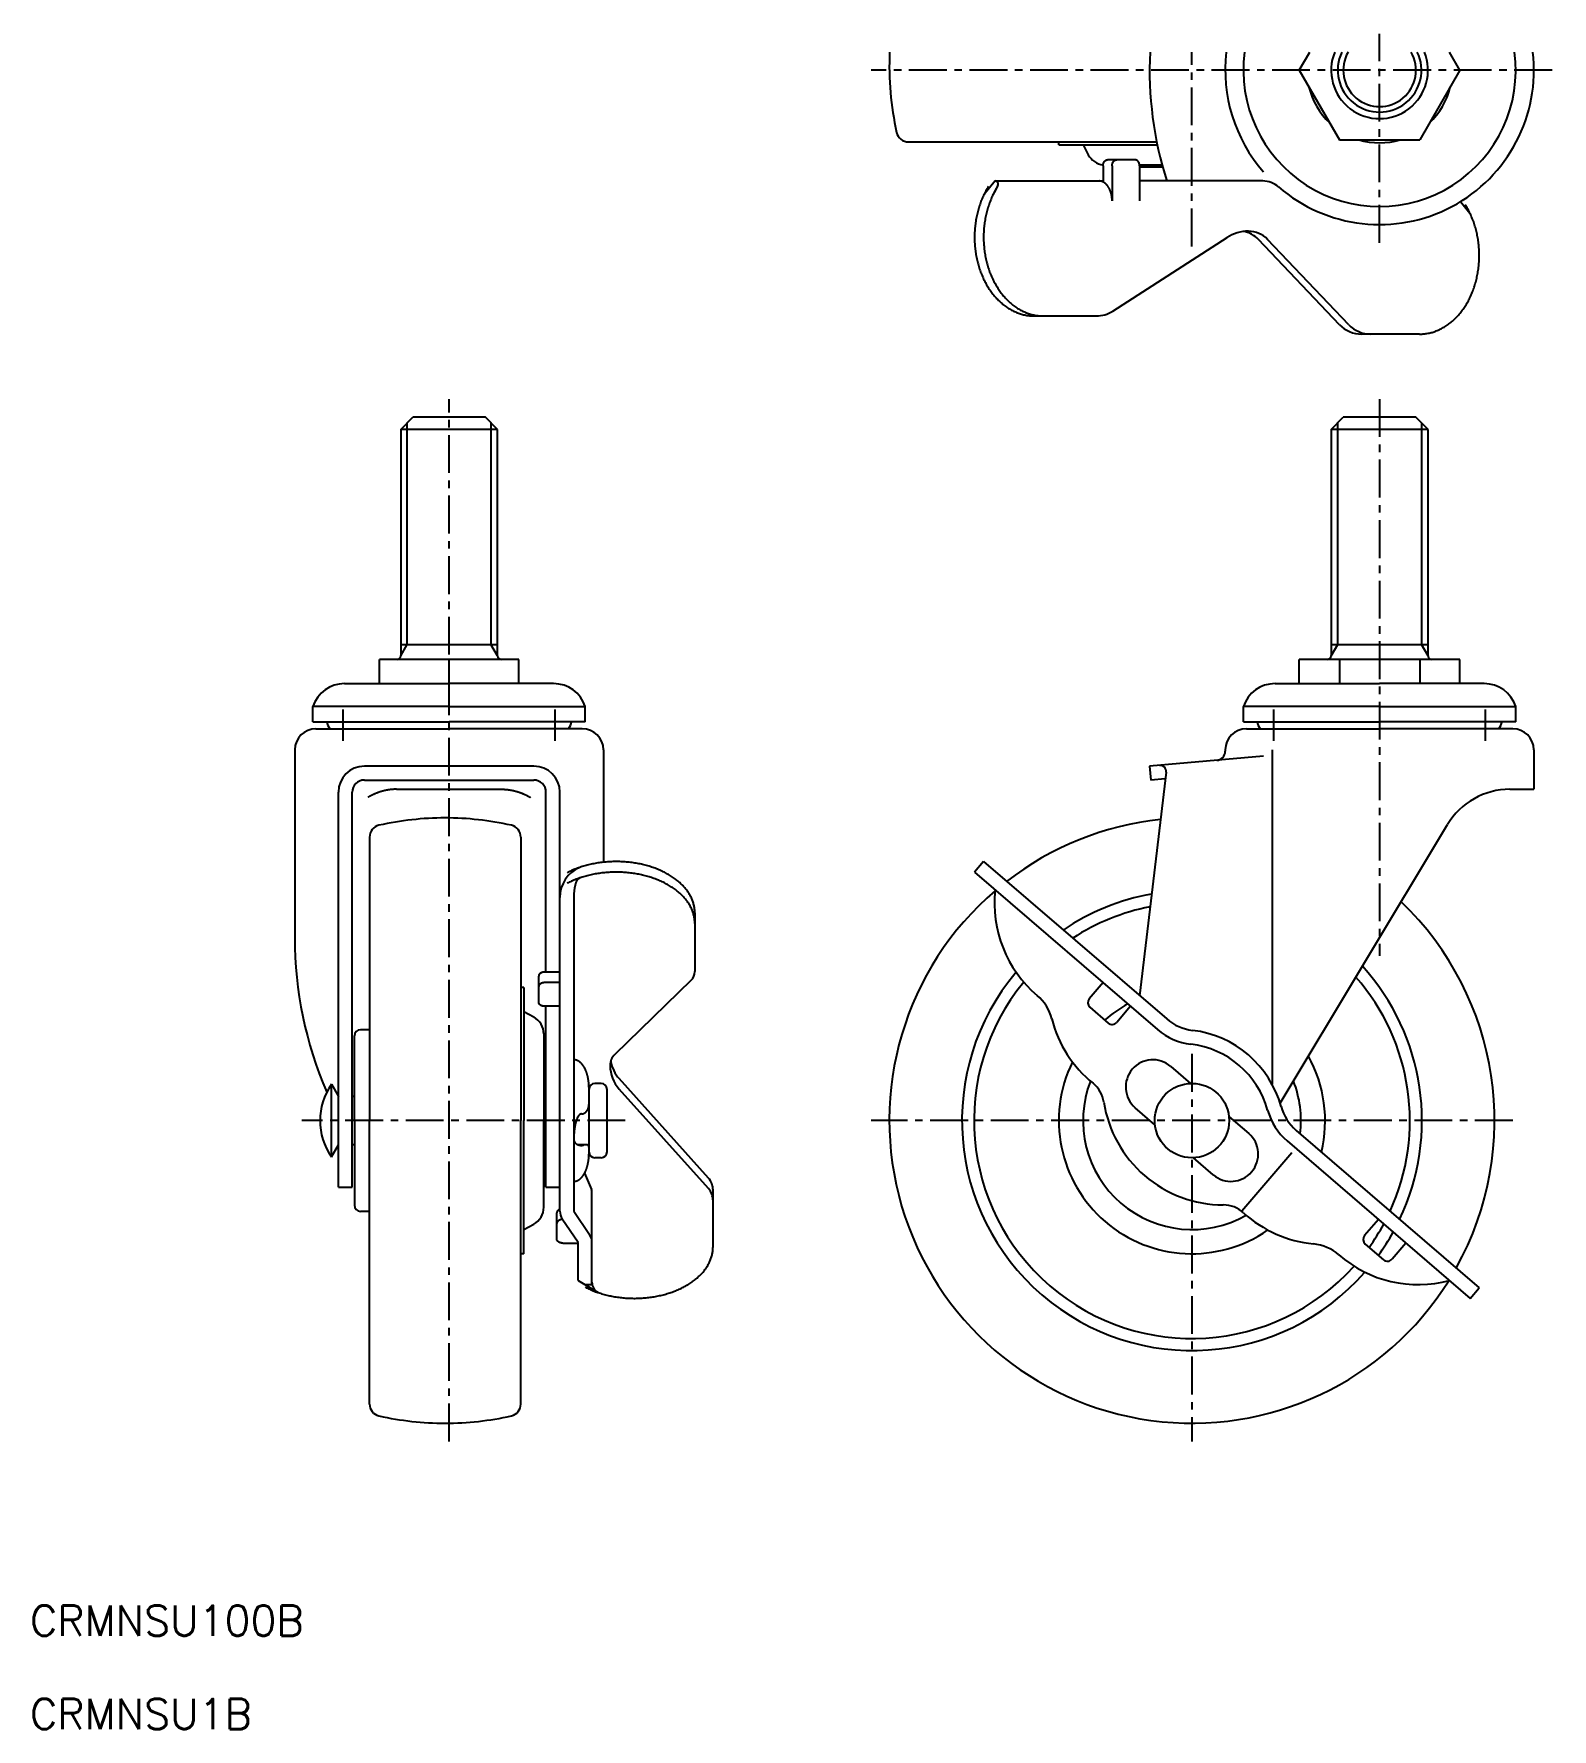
# Model space of a CAD drawing. Extents: x -35 to 215, y -13 to 267.
import ezdxf

# ---------------------------------------------------------------- set-up
doc = ezdxf.new("R2010")
doc.units = 0
doc.header["$LTSCALE"] = 5
doc.linetypes.add('CENTER', pattern=[2, 1.25, -0.25, 0.25, -0.25])
doc.layers.get('0').update_dxf_attribs({"linetype": 'CONTINUOUS'})
doc.layers.add('CENTER', color=1, linetype='CENTER')
doc.styles.get("Standard").update_dxf_attribs({"font": 'txt.shx'})

msp = doc.modelspace()

# ---------------------------------------------------------------- texts
for s, p in [('CRMNSU100B', (-36.118556, 2.183436)), ('CRMNSU1B', (-36.118556, -13.236289))]:
    msp.add_text(s, height=5).set_placement(p)

# ---------------------------------------------------------------- linework, layer by layer
at = {"color": 7, "linetype": 'CONTINUOUS'}
for p, q in [((173.571251, 260.843618), (175.303302, 263.843618)), ((200.129364, 260.843618), (198.397313, 263.843618)), ((173.571251, 260.843618), (180.210779, 249.343618)), ((200.129364, 260.843618), (193.489836, 249.343618)), ((180.210779, 249.343618), (193.489836, 249.343618)), ((109.012822, 248.993618), (150.032134, 248.993618)), ((133.850307, 248.493618), (133.850307, 248.993618)), ((133.850307, 248.493618), (150.135084, 248.493618)), ((137.850307, 248.493618), (138.727688, 246.871333)), ((141.157636, 245.043618), (141.157636, 242.388456)), ((146.44829, 246.043618), (141.915838, 246.043618)), ((142.657284, 245.043618), (142.657284, 239.243618)), ((147.197913, 245.193618), (150.927277, 245.193618)), ((147.206491, 245.043618), (147.206491, 239.243618)), ((151.022978, 244.843618), (147.206491, 244.843618)), ((123.338531, 242.543618), (121.478941, 240.243618)), ((123.78358, 241.815734), (122.978589, 240.243618)), ((123.338531, 242.543618), (137.012321, 242.543618)), ((123.338531, 242.543618), (141.157636, 242.543618)), ((167.538135, 242.543618), (147.206491, 242.543618)), ((200.231776, 239.136793), (201.76244, 237.243618)), ((142.756586, 221.040135), (161.641876, 233.204459)), ((180.243165, 218.798325), (166.855115, 232.878972)), ((181.742813, 218.798325), (168.354763, 232.878972)), ((129.784619, 220.243618), (140.049054, 220.243618)), ((193.456762, 217.243618), (183.866693, 217.243618)), ((25.121629, 201.500356), (27.121629, 203.500356)), ((39.121629, 203.500356), (27.121629, 203.500356)), ((41.121629, 201.500356), (39.121629, 203.500356)), ((178.850307, 201.500356), (180.850307, 203.500356)), ((192.850307, 203.500356), (180.850307, 203.500356)), ((194.850307, 201.500356), (192.850307, 203.500356)), ((41.121629, 201.500356), (25.121629, 201.500356)), ((25.121629, 201.500356), (25.121629, 164.100356)), ((41.121629, 164.100356), (41.121629, 201.500356)), ((194.850307, 201.500356), (178.850307, 201.500356)), ((178.850307, 201.500356), (178.850307, 164.100356)), ((194.850307, 164.100356), (194.850307, 201.500356)), ((25.121629, 165.975301), (41.121629, 165.975301)), ((178.850307, 165.975301), (194.850307, 165.975301)), ((21.621629, 159.500356), (21.621629, 163.500356)), ((44.621629, 163.500356), (21.621629, 163.500356)), ((33.121629, 159.500356), (33.121629, 163.500356)), ((44.621629, 159.500356), (44.621629, 163.500356)), ((173.571251, 159.500356), (173.571251, 163.500356)), ((200.129364, 163.500356), (173.571251, 163.500356)), ((180.210779, 163.500356), (180.210779, 159.500356)), ((193.489836, 163.500356), (193.489836, 159.500356)), ((200.129364, 159.500356), (200.129364, 163.500356)), ((15.852308, 159.500356), (33.121629, 159.500356)), ((50.39095, 159.500356), (33.121629, 159.500356)), ((169.580986, 159.500356), (186.850307, 159.500356)), ((204.119629, 159.500356), (186.850307, 159.500356)), ((10.621629, 153.200356), (10.621629, 155.700356)), ((33.121629, 155.700356), (10.621629, 155.700356)), ((33.121629, 155.700356), (55.621629, 155.700356)), ((55.621629, 153.200356), (55.621629, 155.700356)), ((164.350307, 153.200356), (164.350307, 155.700356)), ((186.850307, 155.700356), (164.350307, 155.700356)), ((186.850307, 155.700356), (209.350307, 155.700356)), ((209.350307, 153.200356), (209.350307, 155.700356)), ((10.621629, 153.200356), (33.121629, 153.200356)), ((11.121629, 152.044356), (33.121629, 152.044356)), ((55.621629, 153.200356), (33.121629, 153.200356)), ((55.121629, 152.044356), (33.121629, 152.044356)), ((164.350307, 153.200356), (186.850307, 153.200356)), ((164.850307, 152.044356), (186.850307, 152.044356)), ((209.350307, 153.200356), (186.850307, 153.200356)), ((208.850307, 152.044356), (186.850307, 152.044356)), ((7.621629, 148.544356), (7.621629, 117.539375)), ((58.621629, 148.544356), (58.621629, 129.984161)), ((161.350307, 148.544356), (161.350307, 148.318852)), ((169.091929, 148.544356), (169.091929, 93.295368)), ((212.350307, 148.544356), (212.350307, 142.044356)), ((47.121629, 145.850747), (19.121629, 145.850747)), ((167.666721, 147.49697), (148.850307, 145.850747)), ((148.850307, 145.850747), (149.050766, 143.5595)), ((19.121629, 143.5595), (47.121629, 143.5595)), ((151.565214, 144.880426), (147.206491, 107.926781)), ((151.434003, 143.768006), (149.050766, 143.5595)), ((14.821629, 76.304356), (14.821629, 141.550747)), ((17.121629, 76.304356), (17.121629, 141.5595)), ((24.441629, 142.044356), (41.801629, 142.044356)), ((49.121629, 111.838905), (49.121629, 141.5595)), ((51.421629, 72.325942), (51.421629, 141.550747)), ((208.363658, 142.044356), (212.350307, 142.044356)), ((170.410284, 90.178582), (198.077651, 136.224813)), ((19.971629, 134.141841), (19.971629, 124.304356)), ((44.971629, 134.141841), (44.971629, 124.304356)), ((121.427651, 130.095485), (119.928004, 128.351622)), ((121.427651, 130.095485), (151.672352, 104.086331)), ((119.928004, 128.351622), (150.172705, 102.342468)), ((19.971629, 124.304356), (19.971629, 87.304356)), ((44.971629, 124.304356), (44.971629, 87.304356)), ((53.721629, 124.183706), (53.721629, 72.325942)), ((73.721629, 121.619216), (73.721629, 111.918809)), ((45.471629, 109.304356), (44.971629, 109.304356)), ((45.471629, 109.304356), (45.471629, 87.304356)), ((47.921629, 106.834939), (47.921629, 111.186885)), ((51.421629, 111.838905), (48.921629, 111.838905)), ((51.421629, 110.095043), (48.921629, 110.095043)), ((73.114861, 110.483921), (60.494129, 98.229582)), ((141.157636, 110.095043), (138.875564, 107.441339)), ((45.471629, 105.304356), (47.093914, 104.426975)), ((51.421629, 106.182919), (48.921629, 106.182919)), ((49.121629, 76.304356), (49.121629, 106.182919)), ((138.981744, 106.031117), (142.014549, 103.423034)), ((145.706843, 106.182919), (143.424771, 103.529215)), ((17.471629, 87.304356), (17.471629, 101.304356)), ((19.971629, 102.304356), (18.471629, 102.304356)), ((48.771629, 101.612255), (48.771629, 87.304356)), ((152.339691, 96.258437), (155.606054, 93.449503)), ((13.666928, 93.304356), (14.821629, 91.304356)), ((13.666928, 81.304356), (13.666928, 93.304356)), ((56.221629, 92.846532), (56.221629, 81.76218)), ((58.221629, 93.454356), (57.221629, 93.454356)), ((59.221629, 82.154356), (59.221629, 92.454356)), ((75.95482, 77.810641), (61.216782, 94.240692)), ((75.95482, 76.066778), (61.216782, 92.496829)), ((17.471629, 91.304356), (17.121629, 91.304356)), ((49.121629, 91.304356), (48.771629, 91.304356)), ((17.471629, 87.304356), (17.471629, 73.304356)), ((19.971629, 50.304356), (19.971629, 87.304356)), ((44.971629, 50.304356), (44.971629, 87.304356)), ((45.471629, 65.304356), (45.471629, 87.304356)), ((48.771629, 72.996456), (48.771629, 87.304356)), ((149.737868, 86.625693), (146.471504, 89.434626)), ((161.962747, 87.983018), (165.229111, 85.174085)), ((173.068676, 85.686404), (203.313377, 59.67725)), ((13.666928, 81.304356), (14.821629, 83.304356)), ((17.471629, 83.304356), (17.121629, 83.304356)), ((49.121629, 83.304356), (48.771629, 83.304356)), ((55.821629, 83.304356), (54.42448, 83.304356)), ((172.350065, 81.951972), (164.072089, 72.325942)), ((171.569029, 83.942541), (201.81373, 57.933387)), ((55.495553, 78.591321), (56.635977, 75.943387)), ((58.221629, 81.154356), (57.221629, 81.154356)), ((159.360924, 78.350274), (156.094561, 81.159208)), ((14.821629, 76.304356), (17.121629, 76.304356)), ((49.121629, 76.304356), (51.421629, 76.304356)), ((76.721629, 66.409656), (76.721629, 75.807429)), ((56.721629, 60.193495), (56.721629, 75.537946)), ((19.971629, 72.304356), (18.471629, 72.304356)), ((45.471629, 69.304356), (47.093914, 70.181737)), ((50.921629, 67.713697), (50.921629, 72.065643)), ((54.421629, 67.182184), (51.815941, 71.038171)), ((53.721629, 72.325942), (56.327317, 68.469955)), ((186.649707, 70.973801), (184.367634, 68.320097)), ((45.471629, 65.304356), (44.971629, 65.304356)), ((51.921629, 67.061677), (54.421629, 67.061677)), ((54.421629, 60.866295), (54.421629, 67.182184)), ((184.473815, 66.909875), (187.506619, 64.301792)), ((191.198914, 67.061677), (188.916841, 64.407973)), ((54.421629, 60.866295), (57.721629, 58.890187)), ((55.54517, 60.193495), (56.721629, 60.193495)), ((201.81373, 57.933387), (203.313377, 59.67725)), ((19.971629, 40.466871), (19.971629, 50.304356)), ((44.971629, 40.466871), (44.971629, 50.304356))]:
    msp.add_line(p, q, dxfattribs=at)
at = {"color": 3, "linetype": 'CONTINUOUS'}
for p, q in [((26.204129, 165.975301), (26.204129, 202.582856)), ((40.039129, 202.582856), (40.039129, 165.975301)), ((179.932807, 165.975301), (179.932807, 202.582856)), ((193.767807, 202.582856), (193.767807, 165.975301)), ((25.121629, 164.100356), (26.204129, 165.975301)), ((41.121629, 164.100356), (40.039129, 165.975301)), ((178.850307, 164.100356), (179.932807, 165.975301)), ((194.850307, 164.100356), (193.767807, 165.975301))]:
    msp.add_line(p, q, dxfattribs=at)
at = {"color": 7, "linetype": 'CONTINUOUS'}
for points in [[(141.158, 245.044, 0), (141.158, 245.056, 0), (141.158, 245.068, 0), (141.158, 245.08, 0), (141.159, 245.093, 0), (141.159, 245.105, 0), (141.16, 245.117, 0), (141.16, 245.129, 0), (141.161, 245.142, 0), (141.162, 245.154, 0), (141.163, 245.166, 0), (141.165, 245.178, 0), (141.166, 245.19, 0), (141.167, 245.202, 0), (141.169, 245.215, 0), (141.17, 245.227, 0), (141.172, 245.239, 0), (141.174, 245.251, 0), (141.176, 245.263, 0), (141.178, 245.275, 0), (141.18, 245.287, 0), (141.183, 245.298, 0), (141.185, 245.31, 0), (141.188, 245.322, 0), (141.19, 245.334, 0), (141.193, 245.346, 0), (141.196, 245.357, 0), (141.199, 245.369, 0), (141.202, 245.381, 0), (141.205, 245.392, 0), (141.208, 245.404, 0), (141.212, 245.415, 0), (141.215, 245.426, 0), (141.219, 245.438, 0), (141.223, 245.449, 0), (141.227, 245.46, 0), (141.23, 245.471, 0), (141.234, 245.482, 0), (141.239, 245.493, 0), (141.243, 245.504, 0), (141.247, 245.515, 0), (141.252, 245.526, 0), (141.256, 245.537, 0), (141.261, 245.547, 0), (141.266, 245.558, 0), (141.27, 245.568, 0), (141.275, 245.579, 0), (141.28, 245.589, 0), (141.285, 245.599, 0), (141.291, 245.609, 0), (141.296, 245.619, 0), (141.301, 245.629, 0), (141.307, 245.639, 0), (141.312, 245.649, 0), (141.318, 245.659, 0), (141.324, 245.668, 0), (141.33, 245.678, 0), (141.336, 245.687, 0), (141.342, 245.697, 0), (141.348, 245.706, 0), (141.354, 245.715, 0), (141.36, 245.724, 0), (141.367, 245.733, 0), (141.373, 245.742, 0), (141.38, 245.751, 0), (141.386, 245.759, 0), (141.393, 245.768, 0), (141.4, 245.776, 0), (141.407, 245.785, 0), (141.414, 245.793, 0), (141.421, 245.801, 0), (141.428, 245.809, 0), (141.435, 245.817, 0), (141.442, 245.824, 0), (141.449, 245.832, 0), (141.457, 245.839, 0), (141.464, 245.847, 0), (141.472, 245.854, 0), (141.479, 245.861, 0), (141.487, 245.868, 0), (141.495, 245.875, 0), (141.502, 245.882, 0), (141.51, 245.888, 0), (141.518, 245.895, 0), (141.526, 245.901, 0), (141.534, 245.908, 0), (141.542, 245.914, 0), (141.55, 245.92, 0), (141.558, 245.926, 0), (141.567, 245.931, 0), (141.575, 245.937, 0), (141.583, 245.942, 0), (141.592, 245.948, 0), (141.6, 245.953, 0), (141.609, 245.958, 0), (141.617, 245.963, 0), (141.626, 245.967, 0), (141.634, 245.972, 0), (141.643, 245.977, 0), (141.652, 245.981, 0), (141.66, 245.985, 0), (141.669, 245.989, 0), (141.678, 245.993, 0), (141.687, 245.997, 0), (141.696, 246.001, 0), (141.705, 246.004, 0), (141.714, 246.007, 0), (141.723, 246.011, 0), (141.732, 246.014, 0), (141.741, 246.017, 0), (141.75, 246.019, 0), (141.759, 246.022, 0), (141.768, 246.024, 0), (141.777, 246.027, 0), (141.786, 246.029, 0), (141.795, 246.031, 0), (141.805, 246.033, 0), (141.814, 246.035, 0), (141.823, 246.036, 0), (141.832, 246.038, 0), (141.842, 246.039, 0), (141.851, 246.04, 0), (141.86, 246.041, 0), (141.869, 246.042, 0), (141.879, 246.042, 0), (141.888, 246.043, 0), (141.897, 246.043, 0), (141.907, 246.044, 0), (141.916, 246.044, 0)], [(142.657, 245.044, 0), (142.657, 245.056, 0), (142.658, 245.068, 0), (142.658, 245.08, 0), (142.658, 245.093, 0), (142.659, 245.105, 0), (142.659, 245.117, 0), (142.66, 245.129, 0), (142.661, 245.142, 0), (142.662, 245.154, 0), (142.663, 245.166, 0), (142.664, 245.178, 0), (142.665, 245.19, 0), (142.667, 245.202, 0), (142.668, 245.215, 0), (142.67, 245.227, 0), (142.672, 245.239, 0), (142.674, 245.251, 0), (142.676, 245.263, 0), (142.678, 245.275, 0), (142.68, 245.287, 0), (142.682, 245.298, 0), (142.685, 245.31, 0), (142.687, 245.322, 0), (142.69, 245.334, 0), (142.693, 245.346, 0), (142.696, 245.357, 0), (142.699, 245.369, 0), (142.702, 245.381, 0), (142.705, 245.392, 0), (142.708, 245.404, 0), (142.711, 245.415, 0), (142.715, 245.426, 0), (142.719, 245.438, 0), (142.722, 245.449, 0), (142.726, 245.46, 0), (142.73, 245.471, 0), (142.734, 245.482, 0), (142.738, 245.493, 0), (142.742, 245.504, 0), (142.747, 245.515, 0), (142.751, 245.526, 0), (142.756, 245.537, 0), (142.76, 245.547, 0), (142.765, 245.558, 0), (142.77, 245.568, 0), (142.775, 245.579, 0), (142.78, 245.589, 0), (142.785, 245.599, 0), (142.79, 245.609, 0), (142.796, 245.619, 0), (142.801, 245.629, 0), (142.806, 245.639, 0), (142.812, 245.649, 0), (142.818, 245.659, 0), (142.824, 245.668, 0), (142.829, 245.678, 0), (142.835, 245.687, 0), (142.841, 245.697, 0), (142.847, 245.706, 0), (142.854, 245.715, 0), (142.86, 245.724, 0), (142.866, 245.733, 0), (142.873, 245.742, 0), (142.879, 245.751, 0), (142.886, 245.759, 0), (142.893, 245.768, 0), (142.899, 245.776, 0), (142.906, 245.785, 0), (142.913, 245.793, 0), (142.92, 245.801, 0), (142.927, 245.809, 0), (142.934, 245.817, 0), (142.942, 245.824, 0), (142.949, 245.832, 0), (142.956, 245.839, 0), (142.964, 245.847, 0), (142.971, 245.854, 0), (142.979, 245.861, 0), (142.987, 245.868, 0), (142.994, 245.875, 0), (143.002, 245.882, 0), (143.01, 245.888, 0), (143.018, 245.895, 0), (143.026, 245.901, 0), (143.034, 245.908, 0), (143.042, 245.914, 0), (143.05, 245.92, 0), (143.058, 245.926, 0), (143.066, 245.931, 0), (143.075, 245.937, 0), (143.083, 245.942, 0), (143.091, 245.948, 0), (143.1, 245.953, 0), (143.108, 245.958, 0), (143.117, 245.963, 0), (143.125, 245.967, 0), (143.134, 245.972, 0), (143.143, 245.977, 0), (143.151, 245.981, 0), (143.16, 245.985, 0), (143.169, 245.989, 0), (143.178, 245.993, 0), (143.187, 245.997, 0), (143.195, 246.001, 0), (143.204, 246.004, 0), (143.213, 246.007, 0), (143.222, 246.011, 0), (143.231, 246.014, 0), (143.24, 246.017, 0), (143.249, 246.019, 0), (143.258, 246.022, 0), (143.268, 246.024, 0), (143.277, 246.027, 0), (143.286, 246.029, 0), (143.295, 246.031, 0), (143.304, 246.033, 0), (143.313, 246.035, 0), (143.323, 246.036, 0), (143.332, 246.038, 0), (143.341, 246.039, 0), (143.35, 246.04, 0), (143.36, 246.041, 0), (143.369, 246.042, 0), (143.378, 246.042, 0), (143.388, 246.043, 0), (143.397, 246.043, 0), (143.406, 246.044, 0), (143.415, 246.044, 0)], [(147.206, 245.044, 0), (147.206, 245.056, 0), (147.206, 245.068, 0), (147.206, 245.08, 0), (147.206, 245.093, 0), (147.205, 245.105, 0), (147.204, 245.117, 0), (147.204, 245.129, 0), (147.203, 245.142, 0), (147.202, 245.154, 0), (147.201, 245.166, 0), (147.2, 245.178, 0), (147.198, 245.19, 0), (147.197, 245.202, 0), (147.195, 245.215, 0), (147.194, 245.227, 0), (147.192, 245.239, 0), (147.19, 245.251, 0), (147.188, 245.263, 0), (147.186, 245.275, 0), (147.184, 245.287, 0), (147.181, 245.298, 0), (147.179, 245.31, 0), (147.176, 245.322, 0), (147.174, 245.334, 0), (147.171, 245.346, 0), (147.168, 245.357, 0), (147.165, 245.369, 0), (147.162, 245.381, 0), (147.159, 245.392, 0), (147.156, 245.404, 0), (147.152, 245.415, 0), (147.149, 245.426, 0), (147.145, 245.438, 0), (147.141, 245.449, 0), (147.138, 245.46, 0), (147.134, 245.471, 0), (147.13, 245.482, 0), (147.126, 245.493, 0), (147.121, 245.504, 0), (147.117, 245.515, 0), (147.113, 245.526, 0), (147.108, 245.537, 0), (147.103, 245.547, 0), (147.099, 245.558, 0), (147.094, 245.568, 0), (147.089, 245.579, 0), (147.084, 245.589, 0), (147.079, 245.599, 0), (147.073, 245.609, 0), (147.068, 245.619, 0), (147.063, 245.629, 0), (147.057, 245.639, 0), (147.052, 245.649, 0), (147.046, 245.659, 0), (147.04, 245.668, 0), (147.034, 245.678, 0), (147.028, 245.687, 0), (147.022, 245.697, 0), (147.016, 245.706, 0), (147.01, 245.715, 0), (147.004, 245.724, 0), (146.997, 245.733, 0), (146.991, 245.742, 0), (146.984, 245.751, 0), (146.978, 245.759, 0), (146.971, 245.768, 0), (146.964, 245.776, 0), (146.957, 245.785, 0), (146.951, 245.793, 0), (146.944, 245.801, 0), (146.936, 245.809, 0), (146.929, 245.817, 0), (146.922, 245.824, 0), (146.915, 245.832, 0), (146.907, 245.839, 0), (146.9, 245.847, 0), (146.892, 245.854, 0), (146.885, 245.861, 0), (146.877, 245.868, 0), (146.87, 245.875, 0), (146.862, 245.882, 0), (146.854, 245.888, 0), (146.846, 245.895, 0), (146.838, 245.901, 0), (146.83, 245.908, 0), (146.822, 245.914, 0), (146.814, 245.92, 0), (146.806, 245.926, 0), (146.797, 245.931, 0), (146.789, 245.937, 0), (146.781, 245.942, 0), (146.772, 245.948, 0), (146.764, 245.953, 0), (146.756, 245.958, 0), (146.747, 245.963, 0), (146.738, 245.967, 0), (146.73, 245.972, 0), (146.721, 245.977, 0), (146.712, 245.981, 0), (146.704, 245.985, 0), (146.695, 245.989, 0), (146.686, 245.993, 0), (146.677, 245.997, 0), (146.668, 246.001, 0), (146.659, 246.004, 0), (146.651, 246.007, 0), (146.642, 246.011, 0), (146.633, 246.014, 0), (146.623, 246.017, 0), (146.614, 246.019, 0), (146.605, 246.022, 0), (146.596, 246.024, 0), (146.587, 246.027, 0), (146.578, 246.029, 0), (146.569, 246.031, 0), (146.56, 246.033, 0), (146.55, 246.035, 0), (146.541, 246.036, 0), (146.532, 246.038, 0), (146.523, 246.039, 0), (146.513, 246.04, 0), (146.504, 246.041, 0), (146.495, 246.042, 0), (146.485, 246.042, 0), (146.476, 246.043, 0), (146.467, 246.043, 0), (146.458, 246.044, 0), (146.448, 246.044, 0)], [(122.248, 241.621, 0), (122.136, 241.444, 0), (122.027, 241.263, 0), (121.92, 241.081, 0), (121.816, 240.895, 0), (121.715, 240.708, 0), (121.615, 240.518, 0), (121.519, 240.325, 0), (121.425, 240.131, 0), (121.334, 239.934, 0), (121.245, 239.735, 0), (121.159, 239.535, 0), (121.076, 239.332, 0), (120.995, 239.127, 0), (120.917, 238.92, 0), (120.842, 238.712, 0), (120.77, 238.502, 0), (120.701, 238.29, 0), (120.635, 238.077, 0), (120.571, 237.862, 0), (120.51, 237.646, 0), (120.453, 237.428, 0), (120.398, 237.209, 0), (120.346, 236.989, 0), (120.297, 236.767, 0), (120.251, 236.544, 0), (120.208, 236.321, 0), (120.168, 236.096, 0), (120.131, 235.871, 0), (120.098, 235.645, 0), (120.067, 235.417, 0), (120.039, 235.19, 0), (120.014, 234.961, 0), (119.993, 234.732, 0), (119.974, 234.503, 0), (119.959, 234.273, 0), (119.947, 234.043, 0), (119.937, 233.813, 0), (119.931, 233.582, 0), (119.928, 233.352, 0), (119.928, 233.121, 0), (119.932, 232.891, 0), (119.938, 232.66, 0), (119.947, 232.43, 0), (119.96, 232.2, 0), (119.975, 231.97, 0), (119.994, 231.741, 0), (120.016, 231.512, 0), (120.041, 231.283, 0), (120.069, 231.056, 0), (120.1, 230.829, 0), (120.134, 230.602, 0), (120.171, 230.377, 0), (120.211, 230.153, 0), (120.254, 229.929, 0), (120.3, 229.706, 0), (120.349, 229.485, 0), (120.401, 229.265, 0), (120.456, 229.046, 0), (120.514, 228.828, 0), (120.575, 228.612, 0), (120.639, 228.397, 0), (120.705, 228.184, 0), (120.775, 227.972, 0), (120.847, 227.762, 0), (120.922, 227.554, 0), (121, 227.348, 0), (121.081, 227.143, 0), (121.164, 226.94, 0), (121.25, 226.74, 0), (121.339, 226.541, 0), (121.431, 226.344, 0), (121.525, 226.15, 0), (121.622, 225.958, 0), (121.721, 225.768, 0), (121.823, 225.58, 0), (121.927, 225.395, 0), (122.034, 225.213, 0), (122.143, 225.032, 0), (122.255, 224.855, 0), (122.369, 224.68, 0), (122.485, 224.508, 0), (122.604, 224.338, 0), (122.725, 224.172, 0), (122.848, 224.008, 0), (122.973, 223.847, 0), (123.101, 223.689, 0), (123.23, 223.534, 0), (123.362, 223.383, 0), (123.496, 223.234, 0), (123.631, 223.088, 0), (123.769, 222.946, 0), (123.908, 222.807, 0), (124.05, 222.671, 0), (124.193, 222.538, 0), (124.338, 222.409, 0), (124.484, 222.283, 0), (124.632, 222.161, 0), (124.782, 222.042, 0), (124.934, 221.927, 0), (125.087, 221.815, 0), (125.241, 221.707, 0), (125.397, 221.603, 0), (125.554, 221.502, 0), (125.713, 221.405, 0), (125.873, 221.311, 0), (126.034, 221.222, 0), (126.196, 221.136, 0), (126.36, 221.054, 0), (126.524, 220.975, 0), (126.69, 220.901, 0), (126.856, 220.831, 0), (127.024, 220.764, 0), (127.192, 220.701, 0), (127.361, 220.643, 0), (127.531, 220.588, 0), (127.702, 220.537, 0), (127.873, 220.49, 0), (128.045, 220.448, 0), (128.217, 220.409, 0), (128.39, 220.374, 0), (128.564, 220.344, 0), (128.737, 220.317, 0), (128.911, 220.295, 0), (129.086, 220.276, 0), (129.26, 220.262, 0), (129.435, 220.252, 0), (129.61, 220.246, 0), (129.785, 220.244, 0)], [(123.747, 241.621, 0), (123.636, 241.444, 0), (123.527, 241.263, 0), (123.42, 241.081, 0), (123.316, 240.895, 0), (123.214, 240.708, 0), (123.115, 240.518, 0), (123.019, 240.325, 0), (122.925, 240.131, 0), (122.833, 239.934, 0), (122.745, 239.735, 0), (122.659, 239.535, 0), (122.575, 239.332, 0), (122.495, 239.127, 0), (122.417, 238.92, 0), (122.342, 238.712, 0), (122.27, 238.502, 0), (122.201, 238.29, 0), (122.134, 238.077, 0), (122.071, 237.862, 0), (122.01, 237.646, 0), (121.952, 237.428, 0), (121.897, 237.209, 0), (121.845, 236.989, 0), (121.797, 236.767, 0), (121.751, 236.544, 0), (121.708, 236.321, 0), (121.668, 236.096, 0), (121.631, 235.871, 0), (121.597, 235.645, 0), (121.566, 235.417, 0), (121.539, 235.19, 0), (121.514, 234.961, 0), (121.493, 234.732, 0), (121.474, 234.503, 0), (121.459, 234.273, 0), (121.446, 234.043, 0), (121.437, 233.813, 0), (121.431, 233.582, 0), (121.428, 233.352, 0), (121.428, 233.121, 0), (121.431, 232.891, 0), (121.438, 232.66, 0), (121.447, 232.43, 0), (121.459, 232.2, 0), (121.475, 231.97, 0), (121.494, 231.741, 0), (121.516, 231.512, 0), (121.54, 231.283, 0), (121.568, 231.056, 0), (121.599, 230.829, 0), (121.633, 230.602, 0), (121.67, 230.377, 0), (121.71, 230.153, 0), (121.753, 229.929, 0), (121.8, 229.706, 0), (121.849, 229.485, 0), (121.901, 229.265, 0), (121.956, 229.046, 0), (122.014, 228.828, 0), (122.074, 228.612, 0), (122.138, 228.397, 0), (122.205, 228.184, 0), (122.274, 227.972, 0), (122.347, 227.762, 0), (122.422, 227.554, 0), (122.5, 227.348, 0), (122.58, 227.143, 0), (122.664, 226.94, 0), (122.75, 226.74, 0), (122.839, 226.541, 0), (122.93, 226.344, 0), (123.024, 226.15, 0), (123.121, 225.958, 0), (123.22, 225.768, 0), (123.322, 225.58, 0), (123.427, 225.395, 0), (123.533, 225.213, 0), (123.643, 225.032, 0), (123.754, 224.855, 0), (123.868, 224.68, 0), (123.985, 224.508, 0), (124.103, 224.338, 0), (124.224, 224.172, 0), (124.347, 224.008, 0), (124.473, 223.847, 0), (124.6, 223.689, 0), (124.73, 223.534, 0), (124.862, 223.383, 0), (124.995, 223.234, 0), (125.131, 223.088, 0), (125.268, 222.946, 0), (125.408, 222.807, 0), (125.549, 222.671, 0), (125.692, 222.538, 0), (125.837, 222.409, 0), (125.984, 222.283, 0), (126.132, 222.161, 0), (126.282, 222.042, 0), (126.433, 221.927, 0), (126.586, 221.815, 0), (126.741, 221.707, 0), (126.897, 221.603, 0), (127.054, 221.502, 0), (127.213, 221.405, 0), (127.373, 221.311, 0), (127.534, 221.222, 0), (127.696, 221.136, 0), (127.86, 221.054, 0), (128.024, 220.975, 0), (128.19, 220.901, 0), (128.356, 220.831, 0), (128.524, 220.764, 0), (128.692, 220.701, 0), (128.861, 220.643, 0), (129.031, 220.588, 0), (129.201, 220.537, 0), (129.373, 220.49, 0), (129.545, 220.448, 0), (129.717, 220.409, 0), (129.89, 220.374, 0), (130.063, 220.344, 0), (130.237, 220.317, 0), (130.411, 220.295, 0), (130.585, 220.276, 0), (130.76, 220.262, 0), (130.935, 220.252, 0), (131.109, 220.246, 0), (131.284, 220.244, 0)], [(142.657, 239.244, 0), (142.657, 239.284, 0), (142.657, 239.325, 0), (142.656, 239.365, 0), (142.655, 239.406, 0), (142.653, 239.446, 0), (142.651, 239.486, 0), (142.649, 239.527, 0), (142.647, 239.567, 0), (142.644, 239.607, 0), (142.641, 239.648, 0), (142.638, 239.688, 0), (142.634, 239.728, 0), (142.63, 239.768, 0), (142.626, 239.808, 0), (142.621, 239.848, 0), (142.616, 239.887, 0), (142.611, 239.927, 0), (142.605, 239.967, 0), (142.599, 240.006, 0), (142.593, 240.045, 0), (142.586, 240.085, 0), (142.579, 240.124, 0), (142.572, 240.163, 0), (142.565, 240.202, 0), (142.557, 240.24, 0), (142.549, 240.279, 0), (142.54, 240.317, 0), (142.532, 240.355, 0), (142.522, 240.393, 0), (142.513, 240.431, 0), (142.503, 240.469, 0), (142.493, 240.506, 0), (142.483, 240.544, 0), (142.473, 240.581, 0), (142.462, 240.618, 0), (142.451, 240.655, 0), (142.439, 240.691, 0), (142.428, 240.727, 0), (142.416, 240.763, 0), (142.403, 240.799, 0), (142.391, 240.835, 0), (142.378, 240.87, 0), (142.365, 240.905, 0), (142.351, 240.94, 0), (142.337, 240.975, 0), (142.323, 241.009, 0), (142.309, 241.043, 0), (142.295, 241.077, 0), (142.28, 241.111, 0), (142.265, 241.144, 0), (142.249, 241.177, 0), (142.234, 241.209, 0), (142.218, 241.242, 0), (142.202, 241.274, 0), (142.186, 241.306, 0), (142.169, 241.337, 0), (142.152, 241.368, 0), (142.135, 241.399, 0), (142.118, 241.43, 0), (142.1, 241.46, 0), (142.082, 241.49, 0), (142.064, 241.519, 0), (142.046, 241.548, 0), (142.027, 241.577, 0), (142.008, 241.606, 0), (141.989, 241.634, 0), (141.97, 241.661, 0), (141.951, 241.689, 0), (141.931, 241.716, 0), (141.911, 241.742, 0), (141.891, 241.769, 0), (141.871, 241.795, 0), (141.85, 241.82, 0), (141.829, 241.845, 0), (141.808, 241.87, 0), (141.787, 241.894, 0), (141.766, 241.918, 0), (141.745, 241.942, 0), (141.723, 241.965, 0), (141.701, 241.987, 0), (141.679, 242.01, 0), (141.657, 242.032, 0), (141.634, 242.053, 0), (141.612, 242.074, 0), (141.589, 242.095, 0), (141.566, 242.115, 0), (141.543, 242.135, 0), (141.52, 242.154, 0), (141.497, 242.173, 0), (141.473, 242.191, 0), (141.449, 242.209, 0), (141.426, 242.227, 0), (141.402, 242.244, 0), (141.378, 242.261, 0), (141.353, 242.277, 0), (141.329, 242.292, 0), (141.305, 242.308, 0), (141.28, 242.322, 0), (141.255, 242.337, 0), (141.23, 242.351, 0), (141.206, 242.364, 0), (141.181, 242.377, 0), (141.155, 242.39, 0), (141.13, 242.402, 0), (141.105, 242.413, 0), (141.079, 242.424, 0), (141.054, 242.435, 0), (141.028, 242.445, 0), (141.003, 242.454, 0), (140.977, 242.463, 0), (140.951, 242.472, 0), (140.925, 242.48, 0), (140.899, 242.488, 0), (140.873, 242.495, 0), (140.847, 242.502, 0), (140.821, 242.508, 0), (140.795, 242.514, 0), (140.769, 242.519, 0), (140.743, 242.524, 0), (140.717, 242.528, 0), (140.69, 242.531, 0), (140.664, 242.535, 0), (140.638, 242.537, 0), (140.611, 242.54, 0), (140.585, 242.541, 0), (140.558, 242.543, 0), (140.532, 242.543, 0), (140.506, 242.544, 0)], [(193.457, 217.244, 0), (193.632, 217.246, 0), (193.806, 217.252, 0), (193.981, 217.262, 0), (194.156, 217.276, 0), (194.33, 217.295, 0), (194.504, 217.317, 0), (194.678, 217.344, 0), (194.851, 217.374, 0), (195.024, 217.409, 0), (195.196, 217.448, 0), (195.368, 217.49, 0), (195.54, 217.537, 0), (195.71, 217.588, 0), (195.88, 217.643, 0), (196.049, 217.701, 0), (196.217, 217.764, 0), (196.385, 217.831, 0), (196.551, 217.901, 0), (196.717, 217.975, 0), (196.882, 218.054, 0), (197.045, 218.136, 0), (197.207, 218.222, 0), (197.368, 218.311, 0), (197.528, 218.405, 0), (197.687, 218.502, 0), (197.844, 218.603, 0), (198, 218.707, 0), (198.155, 218.815, 0), (198.308, 218.927, 0), (198.459, 219.042, 0), (198.609, 219.161, 0), (198.757, 219.283, 0), (198.904, 219.409, 0), (199.049, 219.538, 0), (199.192, 219.671, 0), (199.333, 219.807, 0), (199.473, 219.946, 0), (199.61, 220.088, 0), (199.746, 220.234, 0), (199.88, 220.383, 0), (200.011, 220.534, 0), (200.141, 220.689, 0), (200.268, 220.847, 0), (200.394, 221.008, 0), (200.517, 221.172, 0), (200.638, 221.338, 0), (200.756, 221.508, 0), (200.873, 221.68, 0), (200.987, 221.855, 0), (201.098, 222.032, 0), (201.208, 222.213, 0), (201.314, 222.395, 0), (201.419, 222.58, 0), (201.521, 222.768, 0), (201.62, 222.958, 0), (201.717, 223.15, 0), (201.811, 223.344, 0), (201.902, 223.541, 0), (201.991, 223.74, 0), (202.077, 223.94, 0), (202.161, 224.143, 0), (202.241, 224.348, 0), (202.319, 224.554, 0), (202.394, 224.762, 0), (202.467, 224.972, 0), (202.536, 225.184, 0), (202.603, 225.397, 0), (202.667, 225.612, 0), (202.727, 225.828, 0), (202.785, 226.046, 0), (202.84, 226.265, 0), (202.892, 226.485, 0), (202.942, 226.706, 0), (202.988, 226.929, 0), (203.031, 227.153, 0), (203.071, 227.377, 0), (203.108, 227.602, 0), (203.142, 227.829, 0), (203.173, 228.056, 0), (203.201, 228.283, 0), (203.226, 228.512, 0), (203.247, 228.741, 0), (203.266, 228.97, 0), (203.282, 229.2, 0), (203.294, 229.43, 0), (203.303, 229.66, 0), (203.31, 229.891, 0), (203.313, 230.121, 0), (203.313, 230.352, 0), (203.31, 230.582, 0), (203.304, 230.813, 0), (203.295, 231.043, 0), (203.282, 231.273, 0), (203.267, 231.503, 0), (203.249, 231.732, 0), (203.227, 231.961, 0), (203.202, 232.19, 0), (203.175, 232.417, 0), (203.144, 232.645, 0), (203.11, 232.871, 0), (203.073, 233.096, 0), (203.033, 233.321, 0), (202.99, 233.544, 0), (202.944, 233.767, 0), (202.896, 233.989, 0), (202.844, 234.209, 0), (202.789, 234.428, 0), (202.731, 234.646, 0), (202.67, 234.862, 0), (202.607, 235.077, 0), (202.54, 235.29, 0), (202.471, 235.502, 0), (202.399, 235.712, 0), (202.324, 235.92, 0), (202.246, 236.127, 0), (202.166, 236.332, 0), (202.082, 236.535, 0), (201.996, 236.735, 0), (201.908, 236.934, 0), (201.816, 237.131, 0), (201.722, 237.325, 0), (201.626, 237.518, 0), (201.527, 237.708, 0), (201.425, 237.895, 0), (201.321, 238.081, 0), (201.214, 238.263, 0), (201.105, 238.444, 0), (200.994, 238.621, 0)], [(24.4416, 142.044, 0), (24.4039, 142.044, 0), (24.3661, 142.044, 0), (24.3283, 142.044, 0), (24.2905, 142.043, 0), (24.2528, 142.042, 0), (24.215, 142.041, 0), (24.1772, 142.04, 0), (24.1394, 142.039, 0), (24.1017, 142.038, 0), (24.0639, 142.036, 0), (24.0262, 142.034, 0), (23.9884, 142.032, 0), (23.9506, 142.03, 0), (23.9129, 142.028, 0), (23.8751, 142.026, 0), (23.8374, 142.023, 0), (23.7997, 142.02, 0), (23.7619, 142.017, 0), (23.7242, 142.014, 0), (23.6865, 142.011, 0), (23.6487, 142.008, 0), (23.611, 142.004, 0), (23.5733, 142, 0), (23.5356, 141.997, 0), (23.4979, 141.993, 0), (23.4602, 141.988, 0), (23.4225, 141.984, 0), (23.3849, 141.979, 0), (23.3472, 141.975, 0), (23.3095, 141.97, 0), (23.2719, 141.965, 0), (23.2342, 141.959, 0), (23.1966, 141.954, 0), (23.1589, 141.949, 0), (23.1213, 141.943, 0), (23.0837, 141.937, 0), (23.0461, 141.931, 0), (23.0085, 141.925, 0), (22.9709, 141.918, 0), (22.9333, 141.912, 0), (22.8958, 141.905, 0), (22.8582, 141.898, 0), (22.8207, 141.891, 0), (22.7832, 141.884, 0), (22.7456, 141.877, 0), (22.7081, 141.869, 0), (22.6706, 141.861, 0), (22.6331, 141.854, 0), (22.5957, 141.846, 0), (22.5582, 141.837, 0), (22.5207, 141.829, 0), (22.4833, 141.82, 0), (22.4459, 141.812, 0), (22.4085, 141.803, 0), (22.3711, 141.794, 0), (22.3337, 141.785, 0), (22.2963, 141.775, 0), (22.259, 141.766, 0), (22.2216, 141.756, 0), (22.1843, 141.746, 0), (22.147, 141.736, 0), (22.1097, 141.726, 0), (22.0724, 141.716, 0), (22.0352, 141.705, 0), (21.9979, 141.695, 0), (21.9607, 141.684, 0), (21.9235, 141.673, 0), (21.8863, 141.662, 0), (21.8491, 141.651, 0), (21.812, 141.639, 0), (21.7748, 141.628, 0), (21.7377, 141.616, 0), (21.7006, 141.604, 0), (21.6635, 141.592, 0), (21.6264, 141.579, 0), (21.5894, 141.567, 0), (21.5524, 141.554, 0), (21.5153, 141.542, 0), (21.4784, 141.529, 0), (21.4414, 141.516, 0), (21.4044, 141.502, 0), (21.3675, 141.489, 0), (21.3306, 141.475, 0), (21.2937, 141.462, 0), (21.2568, 141.448, 0), (21.22, 141.434, 0), (21.1832, 141.419, 0), (21.1464, 141.405, 0), (21.1096, 141.39, 0), (21.0728, 141.376, 0), (21.0361, 141.361, 0), (20.9994, 141.346, 0), (20.9627, 141.331, 0), (20.9261, 141.315, 0), (20.8894, 141.3, 0), (20.8528, 141.284, 0), (20.8162, 141.268, 0), (20.7796, 141.252, 0), (20.7431, 141.236, 0), (20.7066, 141.22, 0), (20.6701, 141.203, 0), (20.6336, 141.187, 0), (20.5972, 141.17, 0), (20.5608, 141.153, 0), (20.5244, 141.136, 0), (20.488, 141.118, 0), (20.4517, 141.101, 0), (20.4154, 141.083, 0), (20.3791, 141.066, 0), (20.3428, 141.048, 0), (20.3066, 141.03, 0), (20.2704, 141.011, 0), (20.2343, 140.993, 0), (20.1981, 140.974, 0), (20.162, 140.956, 0), (20.1259, 140.937, 0), (20.0899, 140.918, 0), (20.0538, 140.899, 0), (20.0179, 140.879, 0), (19.9819, 140.86, 0), (19.946, 140.84, 0), (19.9101, 140.82, 0), (19.8742, 140.8, 0), (19.8383, 140.78, 0), (19.8025, 140.76, 0), (19.7667, 140.74, 0), (19.731, 140.719, 0), (19.6953, 140.698, 0)], [(41.8016, 142.044, 0), (41.8394, 142.044, 0), (41.8772, 142.044, 0), (41.915, 142.044, 0), (41.9527, 142.043, 0), (41.9905, 142.042, 0), (42.0283, 142.041, 0), (42.066, 142.04, 0), (42.1038, 142.039, 0), (42.1416, 142.038, 0), (42.1793, 142.036, 0), (42.2171, 142.034, 0), (42.2549, 142.032, 0), (42.2926, 142.03, 0), (42.3304, 142.028, 0), (42.3681, 142.026, 0), (42.4059, 142.023, 0), (42.4436, 142.02, 0), (42.4813, 142.017, 0), (42.5191, 142.014, 0), (42.5568, 142.011, 0), (42.5945, 142.008, 0), (42.6322, 142.004, 0), (42.6699, 142, 0), (42.7076, 141.997, 0), (42.7453, 141.993, 0), (42.783, 141.988, 0), (42.8207, 141.984, 0), (42.8584, 141.979, 0), (42.8961, 141.975, 0), (42.9337, 141.97, 0), (42.9714, 141.965, 0), (43.009, 141.959, 0), (43.0467, 141.954, 0), (43.0843, 141.949, 0), (43.1219, 141.943, 0), (43.1595, 141.937, 0), (43.1972, 141.931, 0), (43.2347, 141.925, 0), (43.2723, 141.918, 0), (43.3099, 141.912, 0), (43.3475, 141.905, 0), (43.385, 141.898, 0), (43.4226, 141.891, 0), (43.4601, 141.884, 0), (43.4976, 141.877, 0), (43.5351, 141.869, 0), (43.5726, 141.861, 0), (43.6101, 141.854, 0), (43.6476, 141.846, 0), (43.6851, 141.837, 0), (43.7225, 141.829, 0), (43.7599, 141.82, 0), (43.7974, 141.812, 0), (43.8348, 141.803, 0), (43.8722, 141.794, 0), (43.9096, 141.785, 0), (43.9469, 141.775, 0), (43.9843, 141.766, 0), (44.0216, 141.756, 0), (44.0589, 141.746, 0), (44.0963, 141.736, 0), (44.1335, 141.726, 0), (44.1708, 141.716, 0), (44.2081, 141.705, 0), (44.2453, 141.695, 0), (44.2826, 141.684, 0), (44.3198, 141.673, 0), (44.357, 141.662, 0), (44.3941, 141.651, 0), (44.4313, 141.639, 0), (44.4684, 141.628, 0), (44.5056, 141.616, 0), (44.5427, 141.604, 0), (44.5798, 141.592, 0), (44.6168, 141.579, 0), (44.6539, 141.567, 0), (44.6909, 141.554, 0), (44.7279, 141.542, 0), (44.7649, 141.529, 0), (44.8019, 141.516, 0), (44.8388, 141.502, 0), (44.8757, 141.489, 0), (44.9127, 141.475, 0), (44.9495, 141.462, 0), (44.9864, 141.448, 0), (45.0233, 141.434, 0), (45.0601, 141.419, 0), (45.0969, 141.405, 0), (45.1337, 141.39, 0), (45.1704, 141.376, 0), (45.2071, 141.361, 0), (45.2439, 141.346, 0), (45.2805, 141.331, 0), (45.3172, 141.315, 0), (45.3538, 141.3, 0), (45.3905, 141.284, 0), (45.427, 141.268, 0), (45.4636, 141.252, 0), (45.5002, 141.236, 0), (45.5367, 141.22, 0), (45.5732, 141.203, 0), (45.6096, 141.187, 0), (45.6461, 141.17, 0), (45.6825, 141.153, 0), (45.7189, 141.136, 0), (45.7552, 141.118, 0), (45.7916, 141.101, 0), (45.8279, 141.083, 0), (45.8642, 141.066, 0), (45.9004, 141.048, 0), (45.9366, 141.03, 0), (45.9728, 141.011, 0), (46.009, 140.993, 0), (46.0451, 140.974, 0), (46.0813, 140.956, 0), (46.1173, 140.937, 0), (46.1534, 140.918, 0), (46.1894, 140.899, 0), (46.2254, 140.879, 0), (46.2614, 140.86, 0), (46.2973, 140.84, 0), (46.3332, 140.82, 0), (46.3691, 140.8, 0), (46.4049, 140.78, 0), (46.4407, 140.76, 0), (46.4765, 140.74, 0), (46.5123, 140.719, 0), (46.548, 140.698, 0)], [(73.7216, 121.619, 0), (73.7196, 121.768, 0), (73.7136, 121.916, 0), (73.7036, 122.065, 0), (73.6897, 122.213, 0), (73.6717, 122.361, 0), (73.6498, 122.509, 0), (73.6238, 122.657, 0), (73.594, 122.804, 0), (73.5601, 122.951, 0), (73.5223, 123.098, 0), (73.4806, 123.244, 0), (73.4349, 123.389, 0), (73.3854, 123.535, 0), (73.3319, 123.679, 0), (73.2746, 123.823, 0), (73.2134, 123.966, 0), (73.1484, 124.108, 0), (73.0796, 124.25, 0), (73.0069, 124.391, 0), (72.9305, 124.531, 0), (72.8503, 124.67, 0), (72.7664, 124.808, 0), (72.6788, 124.946, 0), (72.5875, 125.082, 0), (72.4926, 125.217, 0), (72.3941, 125.351, 0), (72.2919, 125.484, 0), (72.1862, 125.615, 0), (72.077, 125.746, 0), (71.9643, 125.875, 0), (71.8481, 126.003, 0), (71.7286, 126.129, 0), (71.6056, 126.254, 0), (71.4793, 126.378, 0), (71.3497, 126.5, 0), (71.2168, 126.621, 0), (71.0807, 126.74, 0), (70.9414, 126.858, 0), (70.7989, 126.974, 0), (70.6534, 127.088, 0), (70.5048, 127.201, 0), (70.3532, 127.312, 0), (70.1986, 127.421, 0), (70.0412, 127.529, 0), (69.8808, 127.634, 0), (69.7177, 127.738, 0), (69.5518, 127.84, 0), (69.3831, 127.94, 0), (69.2118, 128.038, 0), (69.0379, 128.134, 0), (68.8615, 128.228, 0), (68.6825, 128.32, 0), (68.5011, 128.41, 0), (68.3173, 128.498, 0), (68.1311, 128.584, 0), (67.9427, 128.668, 0), (67.7521, 128.749, 0), (67.5593, 128.828, 0), (67.3644, 128.905, 0), (67.1675, 128.98, 0), (66.9685, 129.053, 0), (66.7677, 129.123, 0), (66.565, 129.191, 0), (66.3605, 129.257, 0), (66.1543, 129.32, 0), (65.9464, 129.381, 0), (65.7368, 129.439, 0), (65.5258, 129.495, 0), (65.3133, 129.549, 0), (65.0993, 129.6, 0), (64.8841, 129.649, 0), (64.6675, 129.696, 0), (64.4497, 129.739, 0), (64.2308, 129.781, 0), (64.0108, 129.82, 0), (63.7898, 129.856, 0), (63.5678, 129.89, 0), (63.345, 129.921, 0), (63.1214, 129.95, 0), (62.897, 129.976, 0), (62.6719, 130, 0), (62.4463, 130.021, 0), (62.2201, 130.039, 0), (61.9935, 130.055, 0), (61.7665, 130.068, 0), (61.5391, 130.079, 0), (61.3115, 130.087, 0), (61.0837, 130.092, 0), (60.8559, 130.095, 0), (60.6279, 130.095, 0), (60.4, 130.093, 0), (60.1722, 130.088, 0), (59.9446, 130.08, 0), (59.7172, 130.07, 0), (59.4901, 130.057, 0), (59.2634, 130.042, 0), (59.0371, 130.024, 0), (58.8114, 130.003, 0), (58.5862, 129.98, 0), (58.3617, 129.955, 0), (58.138, 129.926, 0), (57.915, 129.896, 0), (57.6929, 129.862, 0), (57.4717, 129.826, 0), (57.2515, 129.788, 0), (57.0324, 129.747, 0), (56.8144, 129.704, 0), (56.5976, 129.658, 0), (56.3821, 129.609, 0), (56.1679, 129.558, 0), (55.9551, 129.505, 0), (55.7438, 129.449, 0), (55.534, 129.391, 0), (55.3258, 129.331, 0), (55.1193, 129.268, 0), (54.9145, 129.203, 0), (54.7115, 129.135, 0), (54.5103, 129.065, 0), (54.311, 128.993, 0), (54.1137, 128.919, 0), (53.9185, 128.842, 0), (53.7253, 128.763, 0), (53.5343, 128.682, 0), (53.3455, 128.599, 0), (53.1589, 128.514, 0), (52.9747, 128.426, 0), (52.7928, 128.336, 0), (52.6134, 128.245, 0)], [(73.7216, 119.875, 0), (73.7196, 120.024, 0), (73.7136, 120.173, 0), (73.7036, 120.321, 0), (73.6897, 120.469, 0), (73.6717, 120.617, 0), (73.6498, 120.765, 0), (73.6238, 120.913, 0), (73.594, 121.06, 0), (73.5601, 121.207, 0), (73.5223, 121.354, 0), (73.4806, 121.5, 0), (73.4349, 121.646, 0), (73.3854, 121.791, 0), (73.3319, 121.935, 0), (73.2746, 122.079, 0), (73.2134, 122.222, 0), (73.1484, 122.365, 0), (73.0796, 122.506, 0), (73.0069, 122.647, 0), (72.9305, 122.787, 0), (72.8503, 122.926, 0), (72.7664, 123.064, 0), (72.6788, 123.202, 0), (72.5875, 123.338, 0), (72.4926, 123.473, 0), (72.3941, 123.607, 0), (72.2919, 123.74, 0), (72.1862, 123.871, 0), (72.077, 124.002, 0), (71.9643, 124.131, 0), (71.8481, 124.259, 0), (71.7286, 124.386, 0), (71.6056, 124.511, 0), (71.4793, 124.634, 0), (71.3497, 124.757, 0), (71.2168, 124.877, 0), (71.0807, 124.997, 0), (70.9414, 125.114, 0), (70.7989, 125.23, 0), (70.6534, 125.345, 0), (70.5048, 125.457, 0), (70.3532, 125.568, 0), (70.1986, 125.677, 0), (70.0412, 125.785, 0), (69.8808, 125.891, 0), (69.7177, 125.994, 0), (69.5518, 126.096, 0), (69.3831, 126.196, 0), (69.2118, 126.294, 0), (69.0379, 126.39, 0), (68.8615, 126.484, 0), (68.6825, 126.576, 0), (68.5011, 126.666, 0), (68.3173, 126.754, 0), (68.1311, 126.84, 0), (67.9427, 126.924, 0), (67.7521, 127.005, 0), (67.5593, 127.084, 0), (67.3644, 127.161, 0), (67.1675, 127.236, 0), (66.9685, 127.309, 0), (66.7677, 127.379, 0), (66.565, 127.447, 0), (66.3605, 127.513, 0), (66.1543, 127.576, 0), (65.9464, 127.637, 0), (65.7368, 127.695, 0), (65.5258, 127.752, 0), (65.3133, 127.805, 0), (65.0993, 127.857, 0), (64.8841, 127.905, 0), (64.6675, 127.952, 0), (64.4497, 127.996, 0), (64.2308, 128.037, 0), (64.0108, 128.076, 0), (63.7898, 128.112, 0), (63.5678, 128.146, 0), (63.345, 128.177, 0), (63.1214, 128.206, 0), (62.897, 128.232, 0), (62.6719, 128.256, 0), (62.4463, 128.277, 0), (62.2201, 128.295, 0), (61.9935, 128.311, 0), (61.7665, 128.324, 0), (61.5391, 128.335, 0), (61.3115, 128.343, 0), (61.0837, 128.348, 0), (60.8559, 128.351, 0), (60.6279, 128.351, 0), (60.4, 128.349, 0), (60.1722, 128.344, 0), (59.9446, 128.336, 0), (59.7172, 128.326, 0), (59.4901, 128.314, 0), (59.2634, 128.298, 0), (59.0371, 128.28, 0), (58.8114, 128.26, 0), (58.5862, 128.236, 0), (58.3617, 128.211, 0), (58.138, 128.183, 0), (57.915, 128.152, 0), (57.6929, 128.118, 0), (57.4717, 128.082, 0), (57.2515, 128.044, 0), (57.0324, 128.003, 0), (56.8144, 127.96, 0), (56.5976, 127.914, 0), (56.3821, 127.865, 0), (56.1679, 127.815, 0), (55.9551, 127.761, 0), (55.7438, 127.706, 0), (55.534, 127.648, 0), (55.3258, 127.587, 0), (55.1193, 127.524, 0), (54.9145, 127.459, 0), (54.7115, 127.391, 0), (54.5103, 127.322, 0), (54.311, 127.249, 0), (54.1137, 127.175, 0), (53.9185, 127.098, 0), (53.7253, 127.019, 0), (53.5343, 126.938, 0), (53.3455, 126.855, 0), (53.1589, 126.77, 0), (52.9747, 126.682, 0), (52.7928, 126.593, 0), (52.6134, 126.501, 0)], [(54.4628, 127.285, 0), (54.4529, 127.277, 0), (54.4431, 127.268, 0), (54.4333, 127.258, 0), (54.4235, 127.249, 0), (54.4138, 127.239, 0), (54.4041, 127.229, 0), (54.3944, 127.218, 0), (54.3847, 127.207, 0), (54.3751, 127.196, 0), (54.3656, 127.184, 0), (54.356, 127.173, 0), (54.3465, 127.16, 0), (54.3371, 127.148, 0), (54.3276, 127.135, 0), (54.3183, 127.122, 0), (54.3089, 127.109, 0), (54.2996, 127.095, 0), (54.2904, 127.081, 0), (54.2812, 127.067, 0), (54.272, 127.052, 0), (54.2629, 127.037, 0), (54.2538, 127.022, 0), (54.2448, 127.006, 0), (54.2359, 126.991, 0), (54.227, 126.974, 0), (54.2181, 126.958, 0), (54.2093, 126.941, 0), (54.2005, 126.924, 0), (54.1918, 126.907, 0), (54.1832, 126.89, 0), (54.1746, 126.872, 0), (54.1661, 126.854, 0), (54.1576, 126.835, 0), (54.1492, 126.817, 0), (54.1408, 126.798, 0), (54.1325, 126.778, 0), (54.1243, 126.759, 0), (54.1161, 126.739, 0), (54.108, 126.719, 0), (54.1, 126.699, 0), (54.092, 126.678, 0), (54.0841, 126.658, 0), (54.0762, 126.637, 0), (54.0685, 126.615, 0), (54.0607, 126.594, 0), (54.0531, 126.572, 0), (54.0455, 126.55, 0), (54.038, 126.527, 0), (54.0306, 126.505, 0), (54.0233, 126.482, 0), (54.016, 126.459, 0), (54.0088, 126.436, 0), (54.0016, 126.412, 0), (53.9946, 126.388, 0), (53.9876, 126.364, 0), (53.9807, 126.34, 0), (53.9738, 126.316, 0), (53.9671, 126.291, 0), (53.9604, 126.266, 0), (53.9538, 126.241, 0), (53.9473, 126.216, 0), (53.9409, 126.19, 0), (53.9345, 126.164, 0), (53.9283, 126.139, 0), (53.9221, 126.112, 0), (53.916, 126.086, 0), (53.91, 126.059, 0), (53.904, 126.033, 0), (53.8982, 126.006, 0), (53.8924, 125.979, 0), (53.8868, 125.951, 0), (53.8812, 125.924, 0), (53.8757, 125.896, 0), (53.8703, 125.868, 0), (53.865, 125.84, 0), (53.8597, 125.812, 0), (53.8546, 125.784, 0), (53.8495, 125.755, 0), (53.8446, 125.726, 0), (53.8397, 125.697, 0), (53.8349, 125.668, 0), (53.8303, 125.639, 0), (53.8257, 125.61, 0), (53.8212, 125.58, 0), (53.8168, 125.551, 0), (53.8125, 125.521, 0), (53.8083, 125.491, 0), (53.8041, 125.461, 0), (53.8001, 125.431, 0), (53.7962, 125.4, 0), (53.7924, 125.37, 0), (53.7886, 125.339, 0), (53.785, 125.309, 0), (53.7815, 125.278, 0), (53.778, 125.247, 0), (53.7747, 125.216, 0), (53.7715, 125.185, 0), (53.7683, 125.153, 0), (53.7653, 125.122, 0), (53.7623, 125.091, 0), (53.7595, 125.059, 0), (53.7568, 125.027, 0), (53.7541, 124.996, 0), (53.7516, 124.964, 0), (53.7492, 124.932, 0), (53.7468, 124.9, 0), (53.7446, 124.868, 0), (53.7425, 124.836, 0), (53.7404, 124.804, 0), (53.7385, 124.771, 0), (53.7367, 124.739, 0), (53.735, 124.707, 0), (53.7334, 124.674, 0), (53.7319, 124.642, 0), (53.7305, 124.609, 0), (53.7292, 124.577, 0), (53.728, 124.544, 0), (53.7269, 124.512, 0), (53.7259, 124.479, 0), (53.725, 124.446, 0), (53.7242, 124.413, 0), (53.7235, 124.381, 0), (53.7229, 124.348, 0), (53.7225, 124.315, 0), (53.7221, 124.282, 0), (53.7218, 124.249, 0), (53.7217, 124.217, 0), (53.7216, 124.184, 0)], [(48.9216, 111.839, 0), (48.9094, 111.839, 0), (48.8971, 111.839, 0), (48.8848, 111.838, 0), (48.8726, 111.838, 0), (48.8603, 111.838, 0), (48.8481, 111.837, 0), (48.8358, 111.837, 0), (48.8236, 111.836, 0), (48.8114, 111.835, 0), (48.7992, 111.834, 0), (48.787, 111.833, 0), (48.7749, 111.832, 0), (48.7628, 111.831, 0), (48.7507, 111.829, 0), (48.7386, 111.828, 0), (48.7265, 111.826, 0), (48.7145, 111.825, 0), (48.7025, 111.823, 0), (48.6906, 111.821, 0), (48.6786, 111.819, 0), (48.6668, 111.817, 0), (48.6549, 111.815, 0), (48.6431, 111.813, 0), (48.6313, 111.811, 0), (48.6196, 111.808, 0), (48.6079, 111.806, 0), (48.5963, 111.803, 0), (48.5847, 111.801, 0), (48.5732, 111.798, 0), (48.5617, 111.795, 0), (48.5503, 111.792, 0), (48.5389, 111.789, 0), (48.5276, 111.786, 0), (48.5164, 111.783, 0), (48.5052, 111.78, 0), (48.4941, 111.776, 0), (48.483, 111.773, 0), (48.472, 111.769, 0), (48.4611, 111.766, 0), (48.4502, 111.762, 0), (48.4394, 111.758, 0), (48.4287, 111.754, 0), (48.4181, 111.75, 0), (48.4075, 111.746, 0), (48.397, 111.742, 0), (48.3866, 111.738, 0), (48.3763, 111.733, 0), (48.3661, 111.729, 0), (48.3559, 111.725, 0), (48.3458, 111.72, 0), (48.3358, 111.715, 0), (48.3259, 111.711, 0), (48.3161, 111.706, 0), (48.3064, 111.701, 0), (48.2968, 111.696, 0), (48.2872, 111.691, 0), (48.2778, 111.686, 0), (48.2685, 111.681, 0), (48.2592, 111.675, 0), (48.2501, 111.67, 0), (48.241, 111.665, 0), (48.2321, 111.659, 0), (48.2233, 111.654, 0), (48.2145, 111.648, 0), (48.2059, 111.642, 0), (48.1974, 111.636, 0), (48.189, 111.631, 0), (48.1807, 111.625, 0), (48.1725, 111.619, 0), (48.1644, 111.613, 0), (48.1565, 111.607, 0), (48.1486, 111.601, 0), (48.1409, 111.594, 0), (48.1333, 111.588, 0), (48.1258, 111.582, 0), (48.1184, 111.575, 0), (48.1112, 111.569, 0), (48.104, 111.562, 0), (48.097, 111.556, 0), (48.0902, 111.549, 0), (48.0834, 111.542, 0), (48.0768, 111.536, 0), (48.0703, 111.529, 0), (48.0639, 111.522, 0), (48.0577, 111.515, 0), (48.0515, 111.508, 0), (48.0456, 111.501, 0), (48.0397, 111.494, 0), (48.034, 111.487, 0), (48.0284, 111.48, 0), (48.023, 111.473, 0), (48.0176, 111.466, 0), (48.0125, 111.458, 0), (48.0074, 111.451, 0), (48.0025, 111.444, 0), (47.9977, 111.436, 0), (47.9931, 111.429, 0), (47.9886, 111.422, 0), (47.9843, 111.414, 0), (47.9801, 111.407, 0), (47.976, 111.399, 0), (47.9721, 111.391, 0), (47.9683, 111.384, 0), (47.9647, 111.376, 0), (47.9612, 111.368, 0), (47.9579, 111.361, 0), (47.9547, 111.353, 0), (47.9516, 111.345, 0), (47.9487, 111.338, 0), (47.9459, 111.33, 0), (47.9433, 111.322, 0), (47.9408, 111.314, 0), (47.9385, 111.306, 0), (47.9364, 111.298, 0), (47.9343, 111.29, 0), (47.9325, 111.283, 0), (47.9307, 111.275, 0), (47.9291, 111.267, 0), (47.9277, 111.259, 0), (47.9264, 111.251, 0), (47.9253, 111.243, 0), (47.9243, 111.235, 0), (47.9235, 111.227, 0), (47.9228, 111.219, 0), (47.9223, 111.211, 0), (47.9219, 111.203, 0), (47.9217, 111.195, 0), (47.9216, 111.187, 0)], [(48.9216, 110.095, 0), (48.9094, 110.095, 0), (48.8971, 110.095, 0), (48.8848, 110.095, 0), (48.8726, 110.094, 0), (48.8603, 110.094, 0), (48.8481, 110.093, 0), (48.8358, 110.093, 0), (48.8236, 110.092, 0), (48.8114, 110.091, 0), (48.7992, 110.09, 0), (48.787, 110.089, 0), (48.7749, 110.088, 0), (48.7628, 110.087, 0), (48.7507, 110.085, 0), (48.7386, 110.084, 0), (48.7265, 110.083, 0), (48.7145, 110.081, 0), (48.7025, 110.079, 0), (48.6906, 110.077, 0), (48.6786, 110.076, 0), (48.6668, 110.074, 0), (48.6549, 110.071, 0), (48.6431, 110.069, 0), (48.6313, 110.067, 0), (48.6196, 110.065, 0), (48.6079, 110.062, 0), (48.5963, 110.06, 0), (48.5847, 110.057, 0), (48.5732, 110.054, 0), (48.5617, 110.051, 0), (48.5503, 110.048, 0), (48.5389, 110.045, 0), (48.5276, 110.042, 0), (48.5164, 110.039, 0), (48.5052, 110.036, 0), (48.4941, 110.032, 0), (48.483, 110.029, 0), (48.472, 110.025, 0), (48.4611, 110.022, 0), (48.4502, 110.018, 0), (48.4394, 110.014, 0), (48.4287, 110.01, 0), (48.4181, 110.006, 0), (48.4075, 110.002, 0), (48.397, 109.998, 0), (48.3866, 109.994, 0), (48.3763, 109.99, 0), (48.3661, 109.985, 0), (48.3559, 109.981, 0), (48.3458, 109.976, 0), (48.3358, 109.971, 0), (48.3259, 109.967, 0), (48.3161, 109.962, 0), (48.3064, 109.957, 0), (48.2968, 109.952, 0), (48.2872, 109.947, 0), (48.2778, 109.942, 0), (48.2685, 109.937, 0), (48.2592, 109.931, 0), (48.2501, 109.926, 0), (48.241, 109.921, 0), (48.2321, 109.915, 0), (48.2233, 109.91, 0), (48.2145, 109.904, 0), (48.2059, 109.898, 0), (48.1974, 109.893, 0), (48.189, 109.887, 0), (48.1807, 109.881, 0), (48.1725, 109.875, 0), (48.1644, 109.869, 0), (48.1565, 109.863, 0), (48.1486, 109.857, 0), (48.1409, 109.85, 0), (48.1333, 109.844, 0), (48.1258, 109.838, 0), (48.1184, 109.831, 0), (48.1112, 109.825, 0), (48.104, 109.818, 0), (48.097, 109.812, 0), (48.0902, 109.805, 0), (48.0834, 109.799, 0), (48.0768, 109.792, 0), (48.0703, 109.785, 0), (48.0639, 109.778, 0), (48.0577, 109.771, 0), (48.0515, 109.764, 0), (48.0456, 109.757, 0), (48.0397, 109.75, 0), (48.034, 109.743, 0), (48.0284, 109.736, 0), (48.023, 109.729, 0), (48.0176, 109.722, 0), (48.0125, 109.715, 0), (48.0074, 109.707, 0), (48.0025, 109.7, 0), (47.9977, 109.693, 0), (47.9931, 109.685, 0), (47.9886, 109.678, 0), (47.9843, 109.67, 0), (47.9801, 109.663, 0), (47.976, 109.655, 0), (47.9721, 109.648, 0), (47.9683, 109.64, 0), (47.9647, 109.632, 0), (47.9612, 109.625, 0), (47.9579, 109.617, 0), (47.9547, 109.609, 0), (47.9516, 109.601, 0), (47.9487, 109.594, 0), (47.9459, 109.586, 0), (47.9433, 109.578, 0), (47.9408, 109.57, 0), (47.9385, 109.562, 0), (47.9364, 109.554, 0), (47.9343, 109.547, 0), (47.9325, 109.539, 0), (47.9307, 109.531, 0), (47.9291, 109.523, 0), (47.9277, 109.515, 0), (47.9264, 109.507, 0), (47.9253, 109.499, 0), (47.9243, 109.491, 0), (47.9235, 109.483, 0), (47.9228, 109.475, 0), (47.9223, 109.467, 0), (47.9219, 109.459, 0), (47.9217, 109.451, 0), (47.9216, 109.443, 0)], [(48.9216, 106.183, 0), (48.9094, 106.183, 0), (48.8971, 106.183, 0), (48.8848, 106.183, 0), (48.8726, 106.184, 0), (48.8603, 106.184, 0), (48.8481, 106.185, 0), (48.8358, 106.185, 0), (48.8236, 106.186, 0), (48.8114, 106.187, 0), (48.7992, 106.188, 0), (48.787, 106.189, 0), (48.7749, 106.19, 0), (48.7628, 106.191, 0), (48.7507, 106.193, 0), (48.7386, 106.194, 0), (48.7265, 106.195, 0), (48.7145, 106.197, 0), (48.7025, 106.199, 0), (48.6906, 106.201, 0), (48.6786, 106.202, 0), (48.6668, 106.204, 0), (48.6549, 106.207, 0), (48.6431, 106.209, 0), (48.6313, 106.211, 0), (48.6196, 106.213, 0), (48.6079, 106.216, 0), (48.5963, 106.218, 0), (48.5847, 106.221, 0), (48.5732, 106.224, 0), (48.5617, 106.227, 0), (48.5503, 106.23, 0), (48.5389, 106.233, 0), (48.5276, 106.236, 0), (48.5164, 106.239, 0), (48.5052, 106.242, 0), (48.4941, 106.246, 0), (48.483, 106.249, 0), (48.472, 106.253, 0), (48.4611, 106.256, 0), (48.4502, 106.26, 0), (48.4394, 106.264, 0), (48.4287, 106.268, 0), (48.4181, 106.272, 0), (48.4075, 106.276, 0), (48.397, 106.28, 0), (48.3866, 106.284, 0), (48.3763, 106.288, 0), (48.3661, 106.293, 0), (48.3559, 106.297, 0), (48.3458, 106.302, 0), (48.3358, 106.307, 0), (48.3259, 106.311, 0), (48.3161, 106.316, 0), (48.3064, 106.321, 0), (48.2968, 106.326, 0), (48.2872, 106.331, 0), (48.2778, 106.336, 0), (48.2685, 106.341, 0), (48.2592, 106.346, 0), (48.2501, 106.352, 0), (48.241, 106.357, 0), (48.2321, 106.363, 0), (48.2233, 106.368, 0), (48.2145, 106.374, 0), (48.2059, 106.38, 0), (48.1974, 106.385, 0), (48.189, 106.391, 0), (48.1807, 106.397, 0), (48.1725, 106.403, 0), (48.1644, 106.409, 0), (48.1565, 106.415, 0), (48.1486, 106.421, 0), (48.1409, 106.428, 0), (48.1333, 106.434, 0), (48.1258, 106.44, 0), (48.1184, 106.447, 0), (48.1112, 106.453, 0), (48.104, 106.459, 0), (48.097, 106.466, 0), (48.0902, 106.473, 0), (48.0834, 106.479, 0), (48.0768, 106.486, 0), (48.0703, 106.493, 0), (48.0639, 106.5, 0), (48.0577, 106.507, 0), (48.0515, 106.514, 0), (48.0456, 106.521, 0), (48.0397, 106.528, 0), (48.034, 106.535, 0), (48.0284, 106.542, 0), (48.023, 106.549, 0), (48.0176, 106.556, 0), (48.0125, 106.563, 0), (48.0074, 106.571, 0), (48.0025, 106.578, 0), (47.9977, 106.585, 0), (47.9931, 106.593, 0), (47.9886, 106.6, 0), (47.9843, 106.608, 0), (47.9801, 106.615, 0), (47.976, 106.623, 0), (47.9721, 106.63, 0), (47.9683, 106.638, 0), (47.9647, 106.646, 0), (47.9612, 106.653, 0), (47.9579, 106.661, 0), (47.9547, 106.669, 0), (47.9516, 106.677, 0), (47.9487, 106.684, 0), (47.9459, 106.692, 0), (47.9433, 106.7, 0), (47.9408, 106.708, 0), (47.9385, 106.716, 0), (47.9364, 106.723, 0), (47.9343, 106.731, 0), (47.9325, 106.739, 0), (47.9307, 106.747, 0), (47.9291, 106.755, 0), (47.9277, 106.763, 0), (47.9264, 106.771, 0), (47.9253, 106.779, 0), (47.9243, 106.787, 0), (47.9235, 106.795, 0), (47.9228, 106.803, 0), (47.9223, 106.811, 0), (47.9219, 106.819, 0), (47.9217, 106.827, 0), (47.9216, 106.835, 0)], [(56.2216, 92.8465, 0), (56.2214, 92.9018, 0), (56.2209, 92.957, 0), (56.2199, 93.0122, 0), (56.2186, 93.0673, 0), (56.2169, 93.1225, 0), (56.2149, 93.1776, 0), (56.2124, 93.2326, 0), (56.2096, 93.2876, 0), (56.2064, 93.3425, 0), (56.2028, 93.3974, 0), (56.1989, 93.4521, 0), (56.1946, 93.5068, 0), (56.1899, 93.5614, 0), (56.1848, 93.6159, 0), (56.1794, 93.6702, 0), (56.1736, 93.7244, 0), (56.1674, 93.7785, 0), (56.1609, 93.8325, 0), (56.154, 93.8863, 0), (56.1467, 93.9399, 0), (56.1391, 93.9934, 0), (56.1311, 94.0467, 0), (56.1227, 94.0999, 0), (56.114, 94.1528, 0), (56.1049, 94.2056, 0), (56.0955, 94.2581, 0), (56.0856, 94.3104, 0), (56.0755, 94.3625, 0), (56.065, 94.4144, 0), (56.0541, 94.4661, 0), (56.0429, 94.5175, 0), (56.0313, 94.5686, 0), (56.0194, 94.6195, 0), (56.0072, 94.6701, 0), (55.9946, 94.7205, 0), (55.9816, 94.7705, 0), (55.9683, 94.8203, 0), (55.9547, 94.8698, 0), (55.9407, 94.919, 0), (55.9264, 94.9678, 0), (55.9118, 95.0164, 0), (55.8968, 95.0646, 0), (55.8816, 95.1125, 0), (55.866, 95.16, 0), (55.85, 95.2072, 0), (55.8338, 95.254, 0), (55.8172, 95.3005, 0), (55.8003, 95.3466, 0), (55.7831, 95.3923, 0), (55.7656, 95.4377, 0), (55.7478, 95.4826, 0), (55.7296, 95.5272, 0), (55.7112, 95.5713, 0), (55.6925, 95.6151, 0), (55.6735, 95.6584, 0), (55.6542, 95.7013, 0), (55.6345, 95.7438, 0), (55.6147, 95.7858, 0), (55.5945, 95.8274, 0), (55.574, 95.8685, 0), (55.5533, 95.9092, 0), (55.5322, 95.9495, 0), (55.511, 95.9892, 0), (55.4894, 96.0285, 0), (55.4676, 96.0673, 0), (55.4455, 96.1056, 0), (55.4231, 96.1435, 0), (55.4005, 96.1808, 0), (55.3777, 96.2176, 0), (55.3546, 96.254, 0), (55.3312, 96.2898, 0), (55.3076, 96.3251, 0), (55.2838, 96.3598, 0), (55.2597, 96.3941, 0), (55.2354, 96.4278, 0), (55.2109, 96.461, 0), (55.1861, 96.4936, 0), (55.1612, 96.5257, 0), (55.136, 96.5572, 0), (55.1106, 96.5881, 0), (55.0849, 96.6185, 0), (55.0591, 96.6484, 0), (55.0331, 96.6776, 0), (55.0069, 96.7063, 0), (54.9805, 96.7344, 0), (54.9539, 96.7619, 0), (54.9271, 96.7888, 0), (54.9001, 96.8152, 0), (54.873, 96.8409, 0), (54.8457, 96.866, 0), (54.8182, 96.8906, 0), (54.7905, 96.9145, 0), (54.7627, 96.9378, 0), (54.7347, 96.9605, 0), (54.7066, 96.9825, 0), (54.6783, 97.004, 0), (54.6499, 97.0248, 0), (54.6214, 97.045, 0), (54.5927, 97.0646, 0), (54.5639, 97.0835, 0), (54.5349, 97.1018, 0), (54.5058, 97.1194, 0), (54.4766, 97.1364, 0), (54.4473, 97.1528, 0), (54.4179, 97.1685, 0), (54.3884, 97.1835, 0), (54.3588, 97.1979, 0), (54.3291, 97.2117, 0), (54.2993, 97.2248, 0), (54.2694, 97.2372, 0), (54.2394, 97.249, 0), (54.2094, 97.2601, 0), (54.1792, 97.2705, 0), (54.149, 97.2803, 0), (54.1188, 97.2894, 0), (54.0885, 97.2978, 0), (54.0581, 97.3056, 0), (54.0277, 97.3127, 0), (53.9972, 97.3191, 0), (53.9667, 97.3249, 0), (53.9361, 97.3299, 0), (53.9055, 97.3343, 0), (53.8749, 97.3381, 0), (53.8443, 97.3411, 0), (53.8136, 97.3435, 0), (53.783, 97.3452, 0), (53.7523, 97.3462, 0), (53.7216, 97.3465, 0)], [(54.9716, 88.395, 0), (54.987, 88.3952, 0), (55.0023, 88.3955, 0), (55.0176, 88.3961, 0), (55.033, 88.3969, 0), (55.0483, 88.398, 0), (55.0636, 88.3993, 0), (55.0789, 88.4009, 0), (55.0942, 88.4027, 0), (55.1094, 88.4047, 0), (55.1246, 88.4069, 0), (55.1399, 88.4094, 0), (55.155, 88.4122, 0), (55.1702, 88.4151, 0), (55.1853, 88.4183, 0), (55.2004, 88.4218, 0), (55.2155, 88.4255, 0), (55.2305, 88.4294, 0), (55.2455, 88.4335, 0), (55.2605, 88.4379, 0), (55.2754, 88.4425, 0), (55.2902, 88.4473, 0), (55.305, 88.4524, 0), (55.3198, 88.4577, 0), (55.3345, 88.4632, 0), (55.3491, 88.4689, 0), (55.3637, 88.4749, 0), (55.3783, 88.4811, 0), (55.3927, 88.4876, 0), (55.4072, 88.4942, 0), (55.4215, 88.5011, 0), (55.4358, 88.5082, 0), (55.45, 88.5155, 0), (55.4641, 88.5231, 0), (55.4782, 88.5308, 0), (55.4922, 88.5388, 0), (55.5061, 88.547, 0), (55.5199, 88.5554, 0), (55.5336, 88.564, 0), (55.5473, 88.5729, 0), (55.5609, 88.5819, 0), (55.5744, 88.5912, 0), (55.5878, 88.6006, 0), (55.6011, 88.6103, 0), (55.6143, 88.6202, 0), (55.6274, 88.6303, 0), (55.6404, 88.6406, 0), (55.6533, 88.6511, 0), (55.6661, 88.6618, 0), (55.6788, 88.6726, 0), (55.6914, 88.6837, 0), (55.7039, 88.695, 0), (55.7163, 88.7065, 0), (55.7285, 88.7182, 0), (55.7407, 88.73, 0), (55.7527, 88.742, 0), (55.7646, 88.7543, 0), (55.7764, 88.7667, 0), (55.7881, 88.7793, 0), (55.7996, 88.7921, 0), (55.8111, 88.805, 0), (55.8224, 88.8181, 0), (55.8336, 88.8314, 0), (55.8446, 88.8449, 0), (55.8555, 88.8586, 0), (55.8663, 88.8724, 0), (55.8769, 88.8864, 0), (55.8874, 88.9005, 0), (55.8978, 88.9148, 0), (55.908, 88.9293, 0), (55.9181, 88.9439, 0), (55.9281, 88.9587, 0), (55.9379, 88.9737, 0), (55.9476, 88.9887, 0), (55.9571, 89.004, 0), (55.9664, 89.0194, 0), (55.9756, 89.0349, 0), (55.9847, 89.0506, 0), (55.9936, 89.0664, 0), (56.0024, 89.0823, 0), (56.011, 89.0984, 0), (56.0194, 89.1146, 0), (56.0277, 89.131, 0), (56.0358, 89.1474, 0), (56.0438, 89.164, 0), (56.0516, 89.1807, 0), (56.0592, 89.1976, 0), (56.0667, 89.2145, 0), (56.074, 89.2316, 0), (56.0812, 89.2488, 0), (56.0882, 89.2661, 0), (56.095, 89.2835, 0), (56.1016, 89.301, 0), (56.1081, 89.3186, 0), (56.1144, 89.3363, 0), (56.1205, 89.3541, 0), (56.1265, 89.372, 0), (56.1323, 89.39, 0), (56.1379, 89.4081, 0), (56.1433, 89.4262, 0), (56.1486, 89.4445, 0), (56.1536, 89.4628, 0), (56.1585, 89.4812, 0), (56.1633, 89.4997, 0), (56.1678, 89.5182, 0), (56.1722, 89.5369, 0), (56.1763, 89.5555, 0), (56.1803, 89.5743, 0), (56.1842, 89.5931, 0), (56.1878, 89.612, 0), (56.1913, 89.6309, 0), (56.1945, 89.6499, 0), (56.1976, 89.6689, 0), (56.2005, 89.688, 0), (56.2032, 89.7071, 0), (56.2058, 89.7262, 0), (56.2081, 89.7454, 0), (56.2103, 89.7647, 0), (56.2122, 89.7839, 0), (56.214, 89.8032, 0), (56.2156, 89.8225, 0), (56.217, 89.8419, 0), (56.2182, 89.8612, 0), (56.2193, 89.8806, 0), (56.2201, 89.9, 0), (56.2208, 89.9194, 0), (56.2213, 89.9388, 0), (56.2215, 89.9582, 0), (56.2216, 89.9776, 0)], [(54.9716, 88.395, 0), (54.9563, 88.3947, 0), (54.941, 88.3938, 0), (54.9256, 88.3922, 0), (54.9103, 88.39, 0), (54.895, 88.3871, 0), (54.8797, 88.3837, 0), (54.8644, 88.3796, 0), (54.8491, 88.3748, 0), (54.8339, 88.3695, 0), (54.8186, 88.3635, 0), (54.8034, 88.3568, 0), (54.7882, 88.3496, 0), (54.7731, 88.3417, 0), (54.7579, 88.3332, 0), (54.7428, 88.3241, 0), (54.7278, 88.3144, 0), (54.7127, 88.304, 0), (54.6978, 88.293, 0), (54.6828, 88.2814, 0), (54.6679, 88.2692, 0), (54.653, 88.2564, 0), (54.6382, 88.2429, 0), (54.6235, 88.2289, 0), (54.6088, 88.2142, 0), (54.5941, 88.199, 0), (54.5795, 88.1831, 0), (54.565, 88.1666, 0), (54.5505, 88.1496, 0), (54.5361, 88.1319, 0), (54.5218, 88.1137, 0), (54.5075, 88.0948, 0), (54.4933, 88.0754, 0), (54.4791, 88.0554, 0), (54.4651, 88.0348, 0), (54.4511, 88.0136, 0), (54.4372, 87.9919, 0), (54.4234, 87.9695, 0), (54.4096, 87.9467, 0), (54.396, 87.9232, 0), (54.3824, 87.8992, 0), (54.3689, 87.8746, 0), (54.3555, 87.8495, 0), (54.3422, 87.8238, 0), (54.329, 87.7976, 0), (54.3159, 87.7708, 0), (54.3029, 87.7435, 0), (54.29, 87.7157, 0), (54.2772, 87.6873, 0), (54.2645, 87.6584, 0), (54.2519, 87.629, 0), (54.2394, 87.5991, 0), (54.227, 87.5686, 0), (54.2147, 87.5377, 0), (54.2026, 87.5062, 0), (54.1906, 87.4743, 0), (54.1786, 87.4418, 0), (54.1668, 87.4089, 0), (54.1552, 87.3755, 0), (54.1436, 87.3416, 0), (54.1322, 87.3072, 0), (54.1209, 87.2724, 0), (54.1097, 87.2371, 0), (54.0987, 87.2013, 0), (54.0877, 87.1651, 0), (54.077, 87.1284, 0), (54.0663, 87.0913, 0), (54.0558, 87.0538, 0), (54.0454, 87.0158, 0), (54.0352, 86.9774, 0), (54.0251, 86.9386, 0), (54.0152, 86.8994, 0), (54.0054, 86.8597, 0), (53.9957, 86.8197, 0), (53.9862, 86.7793, 0), (53.9768, 86.7385, 0), (53.9676, 86.6973, 0), (53.9586, 86.6557, 0), (53.9496, 86.6137, 0), (53.9409, 86.5714, 0), (53.9323, 86.5287, 0), (53.9238, 86.4857, 0), (53.9156, 86.4424, 0), (53.9074, 86.3986, 0), (53.8995, 86.3546, 0), (53.8917, 86.3102, 0), (53.884, 86.2656, 0), (53.8765, 86.2206, 0), (53.8692, 86.1753, 0), (53.8621, 86.1297, 0), (53.8551, 86.0838, 0), (53.8483, 86.0376, 0), (53.8416, 85.9912, 0), (53.8352, 85.9444, 0), (53.8289, 85.8975, 0), (53.8227, 85.8502, 0), (53.8168, 85.8027, 0), (53.811, 85.755, 0), (53.8054, 85.707, 0), (53.8, 85.6588, 0), (53.7947, 85.6104, 0), (53.7896, 85.5618, 0), (53.7847, 85.513, 0), (53.78, 85.4639, 0), (53.7755, 85.4147, 0), (53.7711, 85.3653, 0), (53.7669, 85.3157, 0), (53.7629, 85.266, 0), (53.7591, 85.2161, 0), (53.7555, 85.166, 0), (53.752, 85.1158, 0), (53.7487, 85.0655, 0), (53.7456, 85.015, 0), (53.7427, 84.9644, 0), (53.74, 84.9137, 0), (53.7375, 84.8628, 0), (53.7352, 84.8119, 0), (53.733, 84.7609, 0), (53.731, 84.7098, 0), (53.7292, 84.6586, 0), (53.7276, 84.6073, 0), (53.7262, 84.556, 0), (53.725, 84.5047, 0), (53.724, 84.4532, 0), (53.7231, 84.4018, 0), (53.7225, 84.3503, 0), (53.722, 84.2988, 0), (53.7217, 84.2473, 0), (53.7216, 84.1957, 0)], [(53.7216, 84.1957, 0), (53.7217, 84.1835, 0), (53.722, 84.1713, 0), (53.7225, 84.1591, 0), (53.7232, 84.1468, 0), (53.724, 84.1346, 0), (53.7251, 84.1224, 0), (53.7263, 84.1102, 0), (53.7277, 84.0981, 0), (53.7293, 84.0859, 0), (53.7311, 84.0738, 0), (53.7331, 84.0616, 0), (53.7353, 84.0495, 0), (53.7377, 84.0374, 0), (53.7402, 84.0254, 0), (53.743, 84.0133, 0), (53.7459, 84.0013, 0), (53.749, 83.9894, 0), (53.7523, 83.9774, 0), (53.7558, 83.9655, 0), (53.7595, 83.9536, 0), (53.7633, 83.9418, 0), (53.7674, 83.93, 0), (53.7716, 83.9182, 0), (53.776, 83.9065, 0), (53.7806, 83.8948, 0), (53.7854, 83.8832, 0), (53.7903, 83.8716, 0), (53.7954, 83.8601, 0), (53.8007, 83.8486, 0), (53.8062, 83.8372, 0), (53.8119, 83.8258, 0), (53.8177, 83.8145, 0), (53.8238, 83.8032, 0), (53.8299, 83.792, 0), (53.8363, 83.7809, 0), (53.8429, 83.7698, 0), (53.8496, 83.7588, 0), (53.8564, 83.7479, 0), (53.8635, 83.737, 0), (53.8707, 83.7262, 0), (53.8781, 83.7155, 0), (53.8856, 83.7048, 0), (53.8934, 83.6942, 0), (53.9012, 83.6837, 0), (53.9093, 83.6733, 0), (53.9175, 83.6629, 0), (53.9259, 83.6527, 0), (53.9344, 83.6425, 0), (53.9431, 83.6324, 0), (53.9519, 83.6223, 0), (53.9609, 83.6124, 0), (53.9701, 83.6026, 0), (53.9794, 83.5928, 0), (53.9888, 83.5832, 0), (53.9984, 83.5736, 0), (54.0082, 83.5641, 0), (54.0181, 83.5547, 0), (54.0281, 83.5455, 0), (54.0383, 83.5363, 0), (54.0486, 83.5272, 0), (54.0591, 83.5182, 0), (54.0697, 83.5093, 0), (54.0804, 83.5006, 0), (54.0913, 83.4919, 0), (54.1023, 83.4833, 0), (54.1135, 83.4749, 0), (54.1247, 83.4666, 0), (54.1361, 83.4583, 0), (54.1477, 83.4502, 0), (54.1593, 83.4422, 0), (54.1711, 83.4343, 0), (54.183, 83.4265, 0), (54.195, 83.4189, 0), (54.2072, 83.4113, 0), (54.2194, 83.4039, 0), (54.2318, 83.3966, 0), (54.2443, 83.3895, 0), (54.2569, 83.3824, 0), (54.2696, 83.3755, 0), (54.2824, 83.3687, 0), (54.2953, 83.362, 0), (54.3083, 83.3554, 0), (54.3214, 83.349, 0), (54.3347, 83.3427, 0), (54.348, 83.3365, 0), (54.3614, 83.3305, 0), (54.3749, 83.3246, 0), (54.3885, 83.3188, 0), (54.4022, 83.3132, 0), (54.4159, 83.3077, 0), (54.4298, 83.3023, 0), (54.4437, 83.2971, 0), (54.4577, 83.292, 0), (54.4718, 83.287, 0), (54.486, 83.2822, 0), (54.5002, 83.2775, 0), (54.5145, 83.273, 0), (54.5289, 83.2686, 0), (54.5434, 83.2643, 0), (54.5579, 83.2602, 0), (54.5725, 83.2562, 0), (54.5871, 83.2524, 0), (54.6018, 83.2487, 0), (54.6166, 83.2452, 0), (54.6314, 83.2418, 0), (54.6463, 83.2385, 0), (54.6612, 83.2354, 0), (54.6761, 83.2324, 0), (54.6911, 83.2296, 0), (54.7062, 83.2269, 0), (54.7213, 83.2244, 0), (54.7364, 83.2221, 0), (54.7515, 83.2198, 0), (54.7667, 83.2177, 0), (54.782, 83.2158, 0), (54.7972, 83.214, 0), (54.8125, 83.2124, 0), (54.8278, 83.2109, 0), (54.8431, 83.2096, 0), (54.8585, 83.2084, 0), (54.8738, 83.2074, 0), (54.8892, 83.2065, 0), (54.9046, 83.2058, 0), (54.92, 83.2052, 0), (54.9354, 83.2048, 0), (54.9508, 83.2045, 0), (54.9662, 83.2043, 0), (54.9817, 83.2044, 0)], [(53.7216, 77.2622, 0), (53.7523, 77.2625, 0), (53.783, 77.2635, 0), (53.8136, 77.2652, 0), (53.8443, 77.2676, 0), (53.8749, 77.2706, 0), (53.9055, 77.2744, 0), (53.9361, 77.2788, 0), (53.9667, 77.2838, 0), (53.9972, 77.2896, 0), (54.0277, 77.296, 0), (54.0581, 77.3031, 0), (54.0885, 77.3109, 0), (54.1188, 77.3193, 0), (54.149, 77.3284, 0), (54.1792, 77.3382, 0), (54.2094, 77.3486, 0), (54.2394, 77.3598, 0), (54.2694, 77.3715, 0), (54.2993, 77.384, 0), (54.3291, 77.397, 0), (54.3588, 77.4108, 0), (54.3884, 77.4252, 0), (54.4179, 77.4402, 0), (54.4473, 77.4559, 0), (54.4766, 77.4723, 0), (54.5058, 77.4893, 0), (54.5349, 77.5069, 0), (54.5639, 77.5252, 0), (54.5927, 77.5442, 0), (54.6214, 77.5637, 0), (54.6499, 77.5839, 0), (54.6783, 77.6047, 0), (54.7066, 77.6262, 0), (54.7347, 77.6482, 0), (54.7627, 77.6709, 0), (54.7905, 77.6942, 0), (54.8182, 77.7181, 0), (54.8457, 77.7427, 0), (54.873, 77.7678, 0), (54.9001, 77.7935, 0), (54.9271, 77.8199, 0), (54.9539, 77.8468, 0), (54.9805, 77.8743, 0), (55.0069, 77.9024, 0), (55.0331, 77.9311, 0), (55.0591, 77.9603, 0), (55.0849, 77.9902, 0), (55.1106, 78.0206, 0), (55.136, 78.0515, 0), (55.1612, 78.083, 0), (55.1861, 78.1151, 0), (55.2109, 78.1477, 0), (55.2354, 78.1809, 0), (55.2597, 78.2146, 0), (55.2838, 78.2489, 0), (55.3076, 78.2836, 0), (55.3312, 78.3189, 0), (55.3546, 78.3547, 0), (55.3777, 78.3911, 0), (55.4005, 78.4279, 0), (55.4231, 78.4652, 0), (55.4455, 78.5031, 0), (55.4676, 78.5414, 0), (55.4894, 78.5802, 0), (55.511, 78.6195, 0), (55.5322, 78.6592, 0), (55.5533, 78.6995, 0), (55.574, 78.7402, 0), (55.5945, 78.7813, 0), (55.6147, 78.8229, 0), (55.6345, 78.8649, 0), (55.6542, 78.9074, 0), (55.6735, 78.9503, 0), (55.6925, 78.9936, 0), (55.7112, 79.0374, 0), (55.7296, 79.0815, 0), (55.7478, 79.1261, 0), (55.7656, 79.171, 0), (55.7831, 79.2164, 0), (55.8003, 79.2621, 0), (55.8172, 79.3082, 0), (55.8338, 79.3547, 0), (55.85, 79.4015, 0), (55.866, 79.4487, 0), (55.8816, 79.4963, 0), (55.8968, 79.5441, 0), (55.9118, 79.5924, 0), (55.9264, 79.6409, 0), (55.9407, 79.6898, 0), (55.9547, 79.7389, 0), (55.9683, 79.7884, 0), (55.9816, 79.8382, 0), (55.9946, 79.8882, 0), (56.0072, 79.9386, 0), (56.0194, 79.9892, 0), (56.0313, 80.0401, 0), (56.0429, 80.0913, 0), (56.0541, 80.1427, 0), (56.065, 80.1943, 0), (56.0755, 80.2462, 0), (56.0856, 80.2983, 0), (56.0955, 80.3506, 0), (56.1049, 80.4032, 0), (56.114, 80.4559, 0), (56.1227, 80.5088, 0), (56.1311, 80.562, 0), (56.1391, 80.6153, 0), (56.1467, 80.6688, 0), (56.154, 80.7224, 0), (56.1609, 80.7762, 0), (56.1674, 80.8302, 0), (56.1736, 80.8843, 0), (56.1794, 80.9385, 0), (56.1848, 80.9929, 0), (56.1899, 81.0473, 0), (56.1946, 81.1019, 0), (56.1989, 81.1566, 0), (56.2028, 81.2113, 0), (56.2064, 81.2662, 0), (56.2096, 81.3211, 0), (56.2124, 81.3761, 0), (56.2149, 81.4311, 0), (56.2169, 81.4862, 0), (56.2186, 81.5414, 0), (56.2199, 81.5965, 0), (56.2209, 81.6517, 0), (56.2214, 81.707, 0), (56.2216, 81.7622, 0)], [(54.9724, 83.2044, 0), (54.9757, 83.2044, 0), (54.9789, 83.2044, 0), (54.9822, 83.2044, 0), (54.9855, 83.2044, 0), (54.9887, 83.2044, 0), (54.992, 83.2045, 0), (54.9952, 83.2045, 0), (54.9985, 83.2046, 0), (55.0018, 83.2047, 0), (55.005, 83.2048, 0), (55.0083, 83.2049, 0), (55.0115, 83.205, 0), (55.0148, 83.2051, 0), (55.0181, 83.2052, 0), (55.0213, 83.2053, 0), (55.0246, 83.2055, 0), (55.0278, 83.2056, 0), (55.0311, 83.2058, 0), (55.0344, 83.206, 0), (55.0376, 83.2062, 0), (55.0409, 83.2063, 0), (55.0441, 83.2065, 0), (55.0474, 83.2068, 0), (55.0506, 83.207, 0), (55.0539, 83.2072, 0), (55.0571, 83.2075, 0), (55.0604, 83.2077, 0), (55.0637, 83.208, 0), (55.0669, 83.2082, 0), (55.0702, 83.2085, 0), (55.0734, 83.2088, 0), (55.0767, 83.2091, 0), (55.0799, 83.2094, 0), (55.0832, 83.2097, 0), (55.0864, 83.2101, 0), (55.0897, 83.2104, 0), (55.0929, 83.2107, 0), (55.0961, 83.2111, 0), (55.0994, 83.2115, 0), (55.1026, 83.2118, 0), (55.1059, 83.2122, 0), (55.1091, 83.2126, 0), (55.1124, 83.213, 0), (55.1156, 83.2135, 0), (55.1188, 83.2139, 0), (55.1221, 83.2143, 0), (55.1253, 83.2148, 0), (55.1286, 83.2152, 0), (55.1318, 83.2157, 0), (55.135, 83.2162, 0), (55.1383, 83.2166, 0), (55.1415, 83.2171, 0), (55.1447, 83.2176, 0), (55.1479, 83.2181, 0), (55.1512, 83.2187, 0), (55.1544, 83.2192, 0), (55.1576, 83.2197, 0), (55.1609, 83.2203, 0), (55.1641, 83.2209, 0), (55.1673, 83.2214, 0), (55.1705, 83.222, 0), (55.1737, 83.2226, 0), (55.177, 83.2232, 0), (55.1802, 83.2238, 0), (55.1834, 83.2244, 0), (55.1866, 83.2251, 0), (55.1898, 83.2257, 0), (55.193, 83.2263, 0), (55.1962, 83.227, 0), (55.1995, 83.2277, 0), (55.2027, 83.2283, 0), (55.2059, 83.229, 0), (55.2091, 83.2297, 0), (55.2123, 83.2304, 0), (55.2155, 83.2311, 0), (55.2187, 83.2319, 0), (55.2219, 83.2326, 0), (55.2251, 83.2333, 0), (55.2283, 83.2341, 0), (55.2314, 83.2349, 0), (55.2346, 83.2356, 0), (55.2378, 83.2364, 0), (55.241, 83.2372, 0), (55.2442, 83.238, 0), (55.2474, 83.2388, 0), (55.2506, 83.2396, 0), (55.2537, 83.2405, 0), (55.2569, 83.2413, 0), (55.2601, 83.2422, 0), (55.2633, 83.243, 0), (55.2664, 83.2439, 0), (55.2696, 83.2448, 0), (55.2728, 83.2457, 0), (55.2759, 83.2465, 0), (55.2791, 83.2475, 0), (55.2823, 83.2484, 0), (55.2854, 83.2493, 0), (55.2886, 83.2502, 0), (55.2917, 83.2512, 0), (55.2949, 83.2521, 0), (55.298, 83.2531, 0), (55.3012, 83.2541, 0), (55.3043, 83.255, 0), (55.3075, 83.256, 0), (55.3106, 83.257, 0), (55.3138, 83.258, 0), (55.3169, 83.2591, 0), (55.32, 83.2601, 0), (55.3232, 83.2611, 0), (55.3263, 83.2622, 0), (55.3294, 83.2632, 0), (55.3325, 83.2643, 0), (55.3357, 83.2654, 0), (55.3388, 83.2665, 0), (55.3419, 83.2675, 0), (55.345, 83.2686, 0), (55.3481, 83.2698, 0), (55.3512, 83.2709, 0), (55.3543, 83.272, 0), (55.3575, 83.2732, 0), (55.3606, 83.2743, 0), (55.3637, 83.2755, 0), (55.3668, 83.2766, 0), (55.3698, 83.2778, 0), (55.3729, 83.279, 0), (55.376, 83.2802, 0), (55.3791, 83.2814, 0), (55.3822, 83.2826, 0)], [(51.2587, 72.5538, 0), (51.2538, 72.5509, 0), (51.2489, 72.548, 0), (51.244, 72.5451, 0), (51.2391, 72.5422, 0), (51.2343, 72.5392, 0), (51.2295, 72.5363, 0), (51.2248, 72.5333, 0), (51.22, 72.5303, 0), (51.2154, 72.5272, 0), (51.2107, 72.5242, 0), (51.2061, 72.5211, 0), (51.2015, 72.518, 0), (51.1969, 72.5149, 0), (51.1923, 72.5118, 0), (51.1878, 72.5086, 0), (51.1834, 72.5054, 0), (51.1789, 72.5022, 0), (51.1745, 72.499, 0), (51.1701, 72.4958, 0), (51.1658, 72.4926, 0), (51.1615, 72.4893, 0), (51.1572, 72.486, 0), (51.153, 72.4827, 0), (51.1487, 72.4794, 0), (51.1446, 72.476, 0), (51.1404, 72.4727, 0), (51.1363, 72.4693, 0), (51.1322, 72.4659, 0), (51.1282, 72.4625, 0), (51.1242, 72.4591, 0), (51.1202, 72.4556, 0), (51.1163, 72.4522, 0), (51.1124, 72.4487, 0), (51.1085, 72.4452, 0), (51.1047, 72.4417, 0), (51.1009, 72.4382, 0), (51.0971, 72.4346, 0), (51.0934, 72.431, 0), (51.0897, 72.4275, 0), (51.0861, 72.4239, 0), (51.0825, 72.4203, 0), (51.0789, 72.4166, 0), (51.0754, 72.413, 0), (51.0718, 72.4093, 0), (51.0684, 72.4057, 0), (51.065, 72.402, 0), (51.0616, 72.3983, 0), (51.0582, 72.3946, 0), (51.0549, 72.3909, 0), (51.0516, 72.3871, 0), (51.0484, 72.3834, 0), (51.0452, 72.3796, 0), (51.042, 72.3758, 0), (51.0389, 72.372, 0), (51.0358, 72.3682, 0), (51.0328, 72.3644, 0), (51.0297, 72.3605, 0), (51.0268, 72.3567, 0), (51.0238, 72.3528, 0), (51.021, 72.3489, 0), (51.0181, 72.3451, 0), (51.0153, 72.3412, 0), (51.0125, 72.3372, 0), (51.0098, 72.3333, 0), (51.0071, 72.3294, 0), (51.0044, 72.3254, 0), (51.0018, 72.3215, 0), (50.9992, 72.3175, 0), (50.9967, 72.3135, 0), (50.9942, 72.3095, 0), (50.9918, 72.3055, 0), (50.9894, 72.3015, 0), (50.987, 72.2975, 0), (50.9847, 72.2935, 0), (50.9824, 72.2894, 0), (50.9801, 72.2854, 0), (50.9779, 72.2813, 0), (50.9757, 72.2772, 0), (50.9736, 72.2731, 0), (50.9715, 72.2691, 0), (50.9695, 72.265, 0), (50.9675, 72.2609, 0), (50.9655, 72.2567, 0), (50.9636, 72.2526, 0), (50.9617, 72.2485, 0), (50.9599, 72.2443, 0), (50.9581, 72.2402, 0), (50.9564, 72.236, 0), (50.9547, 72.2319, 0), (50.953, 72.2277, 0), (50.9514, 72.2235, 0), (50.9498, 72.2193, 0), (50.9483, 72.2151, 0), (50.9468, 72.2109, 0), (50.9453, 72.2067, 0), (50.9439, 72.2025, 0), (50.9425, 72.1983, 0), (50.9412, 72.1941, 0), (50.9399, 72.1899, 0), (50.9387, 72.1856, 0), (50.9375, 72.1814, 0), (50.9364, 72.1771, 0), (50.9353, 72.1729, 0), (50.9342, 72.1686, 0), (50.9332, 72.1644, 0), (50.9322, 72.1601, 0), (50.9312, 72.1559, 0), (50.9304, 72.1516, 0), (50.9295, 72.1473, 0), (50.9287, 72.143, 0), (50.9279, 72.1388, 0), (50.9272, 72.1345, 0), (50.9265, 72.1302, 0), (50.9259, 72.1259, 0), (50.9253, 72.1216, 0), (50.9248, 72.1173, 0), (50.9243, 72.113, 0), (50.9238, 72.1087, 0), (50.9234, 72.1044, 0), (50.923, 72.1001, 0), (50.9227, 72.0958, 0), (50.9224, 72.0915, 0), (50.9222, 72.0872, 0), (50.922, 72.0829, 0), (50.9218, 72.0786, 0), (50.9217, 72.0743, 0), (50.9217, 72.07, 0), (50.9216, 72.0656, 0)], [(51.8278, 70.9709, 0), (51.8163, 70.9702, 0), (51.8048, 70.9693, 0), (51.7934, 70.9684, 0), (51.7819, 70.9674, 0), (51.7705, 70.9663, 0), (51.7591, 70.9651, 0), (51.7477, 70.9639, 0), (51.7364, 70.9625, 0), (51.7251, 70.9611, 0), (51.7138, 70.9596, 0), (51.7025, 70.958, 0), (51.6913, 70.9563, 0), (51.68, 70.9545, 0), (51.6689, 70.9526, 0), (51.6577, 70.9507, 0), (51.6466, 70.9487, 0), (51.6355, 70.9465, 0), (51.6245, 70.9444, 0), (51.6135, 70.9421, 0), (51.6026, 70.9397, 0), (51.5916, 70.9373, 0), (51.5808, 70.9348, 0), (51.5699, 70.9321, 0), (51.5592, 70.9295, 0), (51.5484, 70.9267, 0), (51.5378, 70.9238, 0), (51.5271, 70.9209, 0), (51.5166, 70.9179, 0), (51.506, 70.9148, 0), (51.4956, 70.9117, 0), (51.4852, 70.9084, 0), (51.4748, 70.9051, 0), (51.4645, 70.9017, 0), (51.4543, 70.8982, 0), (51.4441, 70.8947, 0), (51.434, 70.891, 0), (51.424, 70.8873, 0), (51.414, 70.8835, 0), (51.4041, 70.8797, 0), (51.3943, 70.8758, 0), (51.3845, 70.8718, 0), (51.3748, 70.8677, 0), (51.3652, 70.8635, 0), (51.3556, 70.8593, 0), (51.3461, 70.855, 0), (51.3368, 70.8506, 0), (51.3274, 70.8462, 0), (51.3182, 70.8417, 0), (51.309, 70.8371, 0), (51.3, 70.8325, 0), (51.291, 70.8278, 0), (51.282, 70.823, 0), (51.2732, 70.8182, 0), (51.2645, 70.8132, 0), (51.2558, 70.8083, 0), (51.2473, 70.8032, 0), (51.2388, 70.7981, 0), (51.2304, 70.793, 0), (51.2221, 70.7877, 0), (51.2139, 70.7824, 0), (51.2058, 70.7771, 0), (51.1978, 70.7717, 0), (51.1899, 70.7662, 0), (51.1821, 70.7607, 0), (51.1744, 70.7551, 0), (51.1667, 70.7494, 0), (51.1592, 70.7437, 0), (51.1518, 70.7379, 0), (51.1445, 70.7321, 0), (51.1373, 70.7263, 0), (51.1302, 70.7203, 0), (51.1232, 70.7143, 0), (51.1163, 70.7083, 0), (51.1095, 70.7022, 0), (51.1028, 70.6961, 0), (51.0963, 70.6899, 0), (51.0898, 70.6837, 0), (51.0835, 70.6774, 0), (51.0772, 70.6711, 0), (51.0711, 70.6647, 0), (51.0651, 70.6583, 0), (51.0592, 70.6518, 0), (51.0534, 70.6453, 0), (51.0477, 70.6387, 0), (51.0422, 70.6321, 0), (51.0368, 70.6255, 0), (51.0314, 70.6188, 0), (51.0262, 70.6121, 0), (51.0212, 70.6054, 0), (51.0162, 70.5986, 0), (51.0114, 70.5917, 0), (51.0067, 70.5849, 0), (51.0021, 70.578, 0), (50.9976, 70.571, 0), (50.9932, 70.5641, 0), (50.989, 70.5571, 0), (50.9849, 70.55, 0), (50.9809, 70.543, 0), (50.9771, 70.5359, 0), (50.9734, 70.5288, 0), (50.9698, 70.5216, 0), (50.9663, 70.5144, 0), (50.9629, 70.5072, 0), (50.9597, 70.5, 0), (50.9566, 70.4928, 0), (50.9537, 70.4855, 0), (50.9508, 70.4782, 0), (50.9481, 70.4709, 0), (50.9456, 70.4636, 0), (50.9431, 70.4562, 0), (50.9408, 70.4488, 0), (50.9386, 70.4415, 0), (50.9366, 70.4341, 0), (50.9346, 70.4266, 0), (50.9329, 70.4192, 0), (50.9312, 70.4118, 0), (50.9297, 70.4043, 0), (50.9283, 70.3968, 0), (50.927, 70.3894, 0), (50.9259, 70.3819, 0), (50.9249, 70.3744, 0), (50.924, 70.3669, 0), (50.9233, 70.3594, 0), (50.9227, 70.3519, 0), (50.9222, 70.3443, 0), (50.9219, 70.3368, 0), (50.9217, 70.3293, 0), (50.9216, 70.3218, 0)], [(51.9216, 67.0617, 0), (51.9094, 67.0617, 0), (51.8971, 67.0619, 0), (51.8848, 67.0621, 0), (51.8726, 67.0625, 0), (51.8603, 67.0629, 0), (51.8481, 67.0634, 0), (51.8358, 67.0641, 0), (51.8236, 67.0648, 0), (51.8114, 67.0656, 0), (51.7992, 67.0666, 0), (51.787, 67.0676, 0), (51.7749, 67.0687, 0), (51.7628, 67.07, 0), (51.7507, 67.0713, 0), (51.7386, 67.0727, 0), (51.7265, 67.0742, 0), (51.7145, 67.0758, 0), (51.7025, 67.0775, 0), (51.6906, 67.0793, 0), (51.6786, 67.0812, 0), (51.6668, 67.0832, 0), (51.6549, 67.0853, 0), (51.6431, 67.0875, 0), (51.6313, 67.0898, 0), (51.6196, 67.0921, 0), (51.6079, 67.0946, 0), (51.5963, 67.0971, 0), (51.5847, 67.0998, 0), (51.5732, 67.1025, 0), (51.5617, 67.1054, 0), (51.5503, 67.1083, 0), (51.5389, 67.1113, 0), (51.5276, 67.1144, 0), (51.5164, 67.1176, 0), (51.5052, 67.1209, 0), (51.4941, 67.1243, 0), (51.483, 67.1277, 0), (51.472, 67.1313, 0), (51.4611, 67.1349, 0), (51.4502, 67.1387, 0), (51.4394, 67.1425, 0), (51.4287, 67.1464, 0), (51.4181, 67.1504, 0), (51.4075, 67.1544, 0), (51.397, 67.1586, 0), (51.3866, 67.1628, 0), (51.3763, 67.1672, 0), (51.3661, 67.1716, 0), (51.3559, 67.176, 0), (51.3458, 67.1806, 0), (51.3358, 67.1853, 0), (51.3259, 67.19, 0), (51.3161, 67.1948, 0), (51.3064, 67.1997, 0), (51.2968, 67.2046, 0), (51.2872, 67.2097, 0), (51.2778, 67.2148, 0), (51.2685, 67.22, 0), (51.2592, 67.2252, 0), (51.2501, 67.2306, 0), (51.241, 67.236, 0), (51.2321, 67.2415, 0), (51.2233, 67.247, 0), (51.2145, 67.2526, 0), (51.2059, 67.2583, 0), (51.1974, 67.2641, 0), (51.189, 67.2699, 0), (51.1807, 67.2758, 0), (51.1725, 67.2818, 0), (51.1644, 67.2878, 0), (51.1565, 67.2939, 0), (51.1486, 67.3001, 0), (51.1409, 67.3063, 0), (51.1333, 67.3126, 0), (51.1258, 67.3189, 0), (51.1184, 67.3253, 0), (51.1112, 67.3317, 0), (51.104, 67.3383, 0), (51.097, 67.3448, 0), (51.0902, 67.3515, 0), (51.0834, 67.3581, 0), (51.0768, 67.3649, 0), (51.0703, 67.3717, 0), (51.0639, 67.3785, 0), (51.0577, 67.3854, 0), (51.0515, 67.3923, 0), (51.0456, 67.3993, 0), (51.0397, 67.4063, 0), (51.034, 67.4134, 0), (51.0284, 67.4205, 0), (51.023, 67.4277, 0), (51.0176, 67.4349, 0), (51.0125, 67.4422, 0), (51.0074, 67.4495, 0), (51.0025, 67.4568, 0), (50.9977, 67.4642, 0), (50.9931, 67.4716, 0), (50.9886, 67.479, 0), (50.9843, 67.4865, 0), (50.9801, 67.494, 0), (50.976, 67.5016, 0), (50.9721, 67.5092, 0), (50.9683, 67.5168, 0), (50.9647, 67.5244, 0), (50.9612, 67.5321, 0), (50.9579, 67.5398, 0), (50.9547, 67.5475, 0), (50.9516, 67.5553, 0), (50.9487, 67.563, 0), (50.9459, 67.5708, 0), (50.9433, 67.5787, 0), (50.9408, 67.5865, 0), (50.9385, 67.5944, 0), (50.9364, 67.6022, 0), (50.9343, 67.6101, 0), (50.9325, 67.618, 0), (50.9307, 67.6259, 0), (50.9291, 67.6339, 0), (50.9277, 67.6418, 0), (50.9264, 67.6498, 0), (50.9253, 67.6578, 0), (50.9243, 67.6657, 0), (50.9235, 67.6737, 0), (50.9228, 67.6817, 0), (50.9223, 67.6897, 0), (50.9219, 67.6977, 0), (50.9217, 67.7057, 0), (50.9216, 67.7137, 0)], [(55.6134, 59.7841, 0), (55.7928, 59.6924, 0), (55.9747, 59.6028, 0), (56.1589, 59.5153, 0), (56.3455, 59.4299, 0), (56.5343, 59.3467, 0), (56.7253, 59.2656, 0), (56.9185, 59.1867, 0), (57.1137, 59.1101, 0), (57.311, 59.0356, 0), (57.5103, 58.9635, 0), (57.7115, 58.8936, 0), (57.9145, 58.8261, 0), (58.1193, 58.7609, 0), (58.3258, 58.698, 0), (58.534, 58.6375, 0), (58.7438, 58.5794, 0), (58.9551, 58.5237, 0), (59.1679, 58.4704, 0), (59.3821, 58.4196, 0), (59.5976, 58.3712, 0), (59.8144, 58.3253, 0), (60.0324, 58.2819, 0), (60.2515, 58.2409, 0), (60.4717, 58.2025, 0), (60.6929, 58.1666, 0), (60.915, 58.1333, 0), (61.138, 58.1025, 0), (61.3617, 58.0742, 0), (61.5862, 58.0485, 0), (61.8114, 58.0254, 0), (62.0371, 58.0048, 0), (62.2634, 57.9869, 0), (62.4901, 57.9715, 0), (62.7172, 57.9587, 0), (62.9446, 57.9485, 0), (63.1722, 57.941, 0), (63.4, 57.936, 0), (63.6279, 57.9336, 0), (63.8559, 57.9338, 0), (64.0837, 57.9367, 0), (64.3115, 57.9421, 0), (64.5391, 57.9502, 0), (64.7665, 57.9608, 0), (64.9935, 57.974, 0), (65.2201, 57.9899, 0), (65.4463, 58.0083, 0), (65.6719, 58.0293, 0), (65.897, 58.0529, 0), (66.1214, 58.079, 0), (66.345, 58.1078, 0), (66.5678, 58.139, 0), (66.7898, 58.1728, 0), (67.0108, 58.2092, 0), (67.2308, 58.248, 0), (67.4497, 58.2894, 0), (67.6675, 58.3333, 0), (67.8841, 58.3796, 0), (68.0993, 58.4284, 0), (68.3133, 58.4797, 0), (68.5258, 58.5334, 0), (68.7368, 58.5895, 0), (68.9464, 58.6481, 0), (69.1543, 58.709, 0), (69.3605, 58.7723, 0), (69.565, 58.8379, 0), (69.7677, 58.9059, 0), (69.9685, 58.9762, 0), (70.1675, 59.0487, 0), (70.3644, 59.1235, 0), (70.5593, 59.2006, 0), (70.7521, 59.2799, 0), (70.9427, 59.3613, 0), (71.1311, 59.445, 0), (71.3173, 59.5307, 0), (71.5011, 59.6186, 0), (71.6825, 59.7086, 0), (71.8615, 59.8006, 0), (72.0379, 59.8947, 0), (72.2118, 59.9908, 0), (72.3831, 60.0888, 0), (72.5518, 60.1888, 0), (72.7177, 60.2907, 0), (72.8808, 60.3945, 0), (73.0412, 60.5001, 0), (73.1986, 60.6075, 0), (73.3532, 60.7168, 0), (73.5048, 60.8277, 0), (73.6534, 60.9404, 0), (73.7989, 61.0548, 0), (73.9414, 61.1708, 0), (74.0807, 61.2885, 0), (74.2168, 61.4077, 0), (74.3497, 61.5284, 0), (74.4793, 61.6507, 0), (74.6056, 61.7744, 0), (74.7286, 61.8995, 0), (74.8481, 62.026, 0), (74.9643, 62.1539, 0), (75.077, 62.2831, 0), (75.1862, 62.4135, 0), (75.2919, 62.5452, 0), (75.3941, 62.678, 0), (75.4926, 62.8121, 0), (75.5875, 62.9472, 0), (75.6788, 63.0833, 0), (75.7664, 63.2205, 0), (75.8503, 63.3587, 0), (75.9305, 63.4978, 0), (76.0069, 63.6379, 0), (76.0796, 63.7787, 0), (76.1484, 63.9204, 0), (76.2134, 64.0628, 0), (76.2746, 64.206, 0), (76.3319, 64.3498, 0), (76.3854, 64.4943, 0), (76.4349, 64.6394, 0), (76.4806, 64.785, 0), (76.5223, 64.9311, 0), (76.5601, 65.0776, 0), (76.594, 65.2246, 0), (76.6238, 65.3719, 0), (76.6498, 65.5196, 0), (76.6717, 65.6675, 0), (76.6897, 65.8157, 0), (76.7036, 65.964, 0), (76.7136, 66.1125, 0), (76.7196, 66.261, 0), (76.7216, 66.4097, 0)]]:
    msp.add_polyline3d(points, dxfattribs=at)
msp.add_circle((155.850307, 87.304356), 6.15, dxfattribs=at)
for centre, radius, start, end in [((155.850307, 261.493618), 50, 177.306106, 192.635625), ((208.850307, 260.843618), 60, 177.134016, 197.758164), ((186.850307, 260.843618), 25.5, 173.243673, 221.21021), ((186.850307, 260.843618), 22.5, 172.337744, 7.662256), ((186.850307, 260.843618), 25.5, 229.10689, 6.756327), ((186.850307, 260.843618), 8, 157.975687, 22.024313), ((186.850307, 260.843618), 6, 150, 30), ((186.850307, 260.843618), 12, 193.402158, 226.597842), ((186.850307, 260.843618), 12, 313.402158, 346.597842), ((109.012822, 250.993618), 2, 192.635625, 270), ((186.850307, 260.843618), 12, 253.402158, 286.597842), ((141.542408, 248.393618), 3.2, 208.405861, 263.297424), ((123.338531, 242.043618), 0.5, 332.885603, 90), ((167.538135, 238.543618), 4, 49.10689, 90), ((165.174203, 227.720469), 6.523149, 90, 122.786246), ((163.674556, 229.854857), 4.388762, 43.555648, 81.147242), ((165.174203, 229.854857), 4.388762, 43.555648, 90), ((140.049054, 225.243618), 5, 270, 302.786246), ((183.866693, 222.243618), 5, 223.555648, 270), ((185.36634, 222.243618), 5, 223.555648, 270), ((24.521629, 164.100356), 0.6, 270, 0), ((41.721629, 164.100356), 0.6, 180, 270), ((178.250307, 164.100356), 0.6, 270, 0), ((195.450307, 164.100356), 0.6, 180, 270), ((15.852308, 154.000356), 5.5, 90, 161.995547), ((50.39095, 154.000356), 5.5, 18.004453, 90), ((169.580986, 154.000356), 5.5, 90, 161.995547), ((204.119629, 154.000356), 5.5, 18.004453, 90), ((11.121629, 148.544356), 3.5, 90, 180), ((15.621629, 153.722356), 2.778, 190.830546, 217.159194), ((50.621629, 153.722356), 2.778, 322.840806, 349.169454), ((55.121629, 148.544356), 3.5, 0, 90), ((164.850307, 148.544356), 3.5, 90, 180), ((169.350307, 153.722356), 2.778, 190.830546, 217.159194), ((204.350307, 153.722356), 2.778, 322.840806, 349.169454), ((208.850307, 148.544356), 3.5, 0, 90), ((19.121629, 141.550747), 4.3, 90, 180), ((47.121629, 141.550747), 4.3, 0, 90), ((150.572099, 144.997565), 1, 353.272981, 95), ((159.850307, 148.318852), 1.5, 275, 0), ((19.121629, 141.5595), 2, 90, 180), ((47.121629, 141.5595), 2, 0, 90), ((208.363658, 130.044356), 12, 90, 149), ((32.471629, 87.304356), 50, 90, 102.635625), ((32.471629, 87.304356), 50, 77.364375, 90), ((21.971629, 134.141841), 2, 102.635625, 180), ((42.971629, 134.141841), 2, 0, 77.364375), ((155.850307, 87.304356), 50, 95.982014, 127.768913), ((56.791601, 124.183706), 5.369972, 112.673027, 180), ((55.680816, 125.927429), 1.753079, 123.171343, 156.807601), ((155.850307, 87.304356), 50, 130.581985, 328.02976), ((143.218062, 123.226861), 20, 173.708164, 229.696946), ((155.850307, 87.304356), 38, 100.09943, 124.048349), ((155.850307, 87.304356), 50, 330.842831, 46.290967), ((155.850307, 87.304356), 36, 101.064572, 123.178252), ((71.884194, 117.539375), 64.262565, 180, 203.40366), ((155.850307, 87.304356), 38, 334.563396, 42.173551), ((71.721629, 111.918809), 2, 314.156133, 0), ((155.850307, 87.304356), 38, 139.85678, 318.754965), ((155.850307, 87.304356), 36, 140.539393, 318.072352), ((155.850307, 87.304356), 36, 335.433493, 41.208409), ((125.430225, 102.25443), 7.5, 14.20675, 49.696946), ((139.633765, 106.789318), 1, 139.305872, 229.305872), ((155.850307, 87.304356), 22, 118.818557, 130.942271), ((155.850307, 87.304356), 22.5, 112.540559, 112.918072), ((45.571629, 101.612255), 3.2, 0, 61.594139), ((152.089177, 109.003524), 20, 194.20675, 231.00013), ((156.888518, 110.15194), 8, 229.305872, 263.203074), ((18.471629, 101.304356), 1, 90, 180), ((142.66657, 104.181235), 1, 229.305872, 319.305872), ((156.888518, 110.15194), 10.3, 229.305872, 263.203074), ((153.894245, 85.029752), 17.3, 15.408671, 83.203074), ((62.267907, 96.40277), 2.546278, 134.156133, 180), ((153.894245, 85.029752), 15, 15.408671, 83.203074), ((65.571147, 96.40277), 5.849518, 180, 221.892651), ((65.571147, 98.146632), 5.849518, 190.36969, 221.892651), ((155.850307, 87.304356), 22, 153.874594, 304.737151), ((149.405598, 92.846532), 4.5, 49.305872, 229.305872), ((155.850307, 87.304356), 22, 346.341564, 29), ((22.399729, 87.304356), 10.595367, 145.508412, 214.491588), ((57.221629, 92.454356), 1, 90, 180), ((58.221629, 92.454356), 1, 0, 90), ((155.850307, 87.304356), 18, 158.77702, 299.834725), ((136.356212, 89.574839), 5, 8.731545, 51.00013), ((155.850307, 87.304356), 18, 353.054861, 21.330113), ((161.066473, 93.369965), 20, 188.731545, 229.305872), ((178.284842, 91.752013), 8, 195.408671, 229.305872), ((178.284842, 91.752013), 10.3, 195.408671, 229.305872), ((162.295017, 81.76218), 4.5, 229.305872, 49.305872), ((55.821629, 82.904356), 0.4, 0, 90), ((57.221629, 82.154356), 1, 180, 270), ((58.221629, 82.154356), 1, 270, 0), ((55.719208, 75.537946), 1.002421, 0, 23.857409), ((73.721629, 75.807429), 3, 0, 41.892651), ((73.721629, 74.063567), 3, 0, 41.892651), ((161.066473, 93.369965), 20, 229.305872, 269.880199), ((18.471629, 73.304356), 1, 180, 270), ((45.571629, 72.996456), 3.2, 298.405861, 0), ((161.0142, 68.37002), 5, 47.611615, 89.880199), ((53.721629, 72.325942), 2.3, 180, 214.048908), ((177.868017, 86.83482), 20, 227.611615, 264.404995), ((155.850307, 87.304356), 36, 324.405561, 331.656221), ((54.421629, 67.182184), 2.3, 0, 34.048908), ((185.125835, 67.668076), 1, 139.305872, 229.305872), ((155.850307, 87.304356), 38, 324.136501, 330.996761), ((175.186873, 59.465833), 7.5, 48.914799, 84.404995), ((193.259339, 80.193495), 20, 228.914799, 284.903581), ((188.15864, 65.059993), 1, 229.305872, 319.305872), ((58.657657, 60.584901), 1.936028, 180, 237.084744), ((21.971629, 40.466871), 2, 180, 257.364375), ((42.971629, 40.466871), 2, 282.635625, 0), ((32.471629, 87.304356), 50, 257.364375, 270), ((32.471629, 87.304356), 50, 270, 282.635625)]:
    msp.add_arc(centre, radius, start, end, dxfattribs=at)
at = {"color": 3, "linetype": 'CONTINUOUS'}
msp.add_arc((186.850307, 260.843618), 6.9175, 154.298499, 25.701501, dxfattribs=at)
at = {"layer": 'CENTER', "color": 1, "linetype": 'CENTER'}
for p, q in [((186.850307, 232.343618), (186.850307, 266.843618)), ((155.850307, 231.743618), (155.850307, 263.843618)), ((215.350307, 260.843618), (102.850307, 260.843618)), ((33.121629, 34.304356), (33.121629, 206.500356)), ((186.850307, 206.500356), (186.850307, 114.539375)), ((15.621629, 150.044356), (15.621629, 155.200356)), ((50.621629, 150.044356), (50.621629, 155.200356)), ((169.350307, 150.044356), (169.350307, 155.200356)), ((204.350307, 150.044356), (204.350307, 155.200356)), ((155.850307, 98.304356), (155.850307, 34.304356)), ((62.221629, 87.304356), (8.804362, 87.304356)), ((208.850307, 87.304356), (102.850307, 87.304356))]:
    msp.add_line(p, q, dxfattribs=at)

msp.set_redraw_order([(e.dxf.handle, doc.entitydb.next_handle()) for e in msp.query("TEXT MTEXT ATTDEF DIMENSION ARC_DIMENSION")])  # texts and dimensions are drawn at this point

doc.saveas('drawing.dxf')
